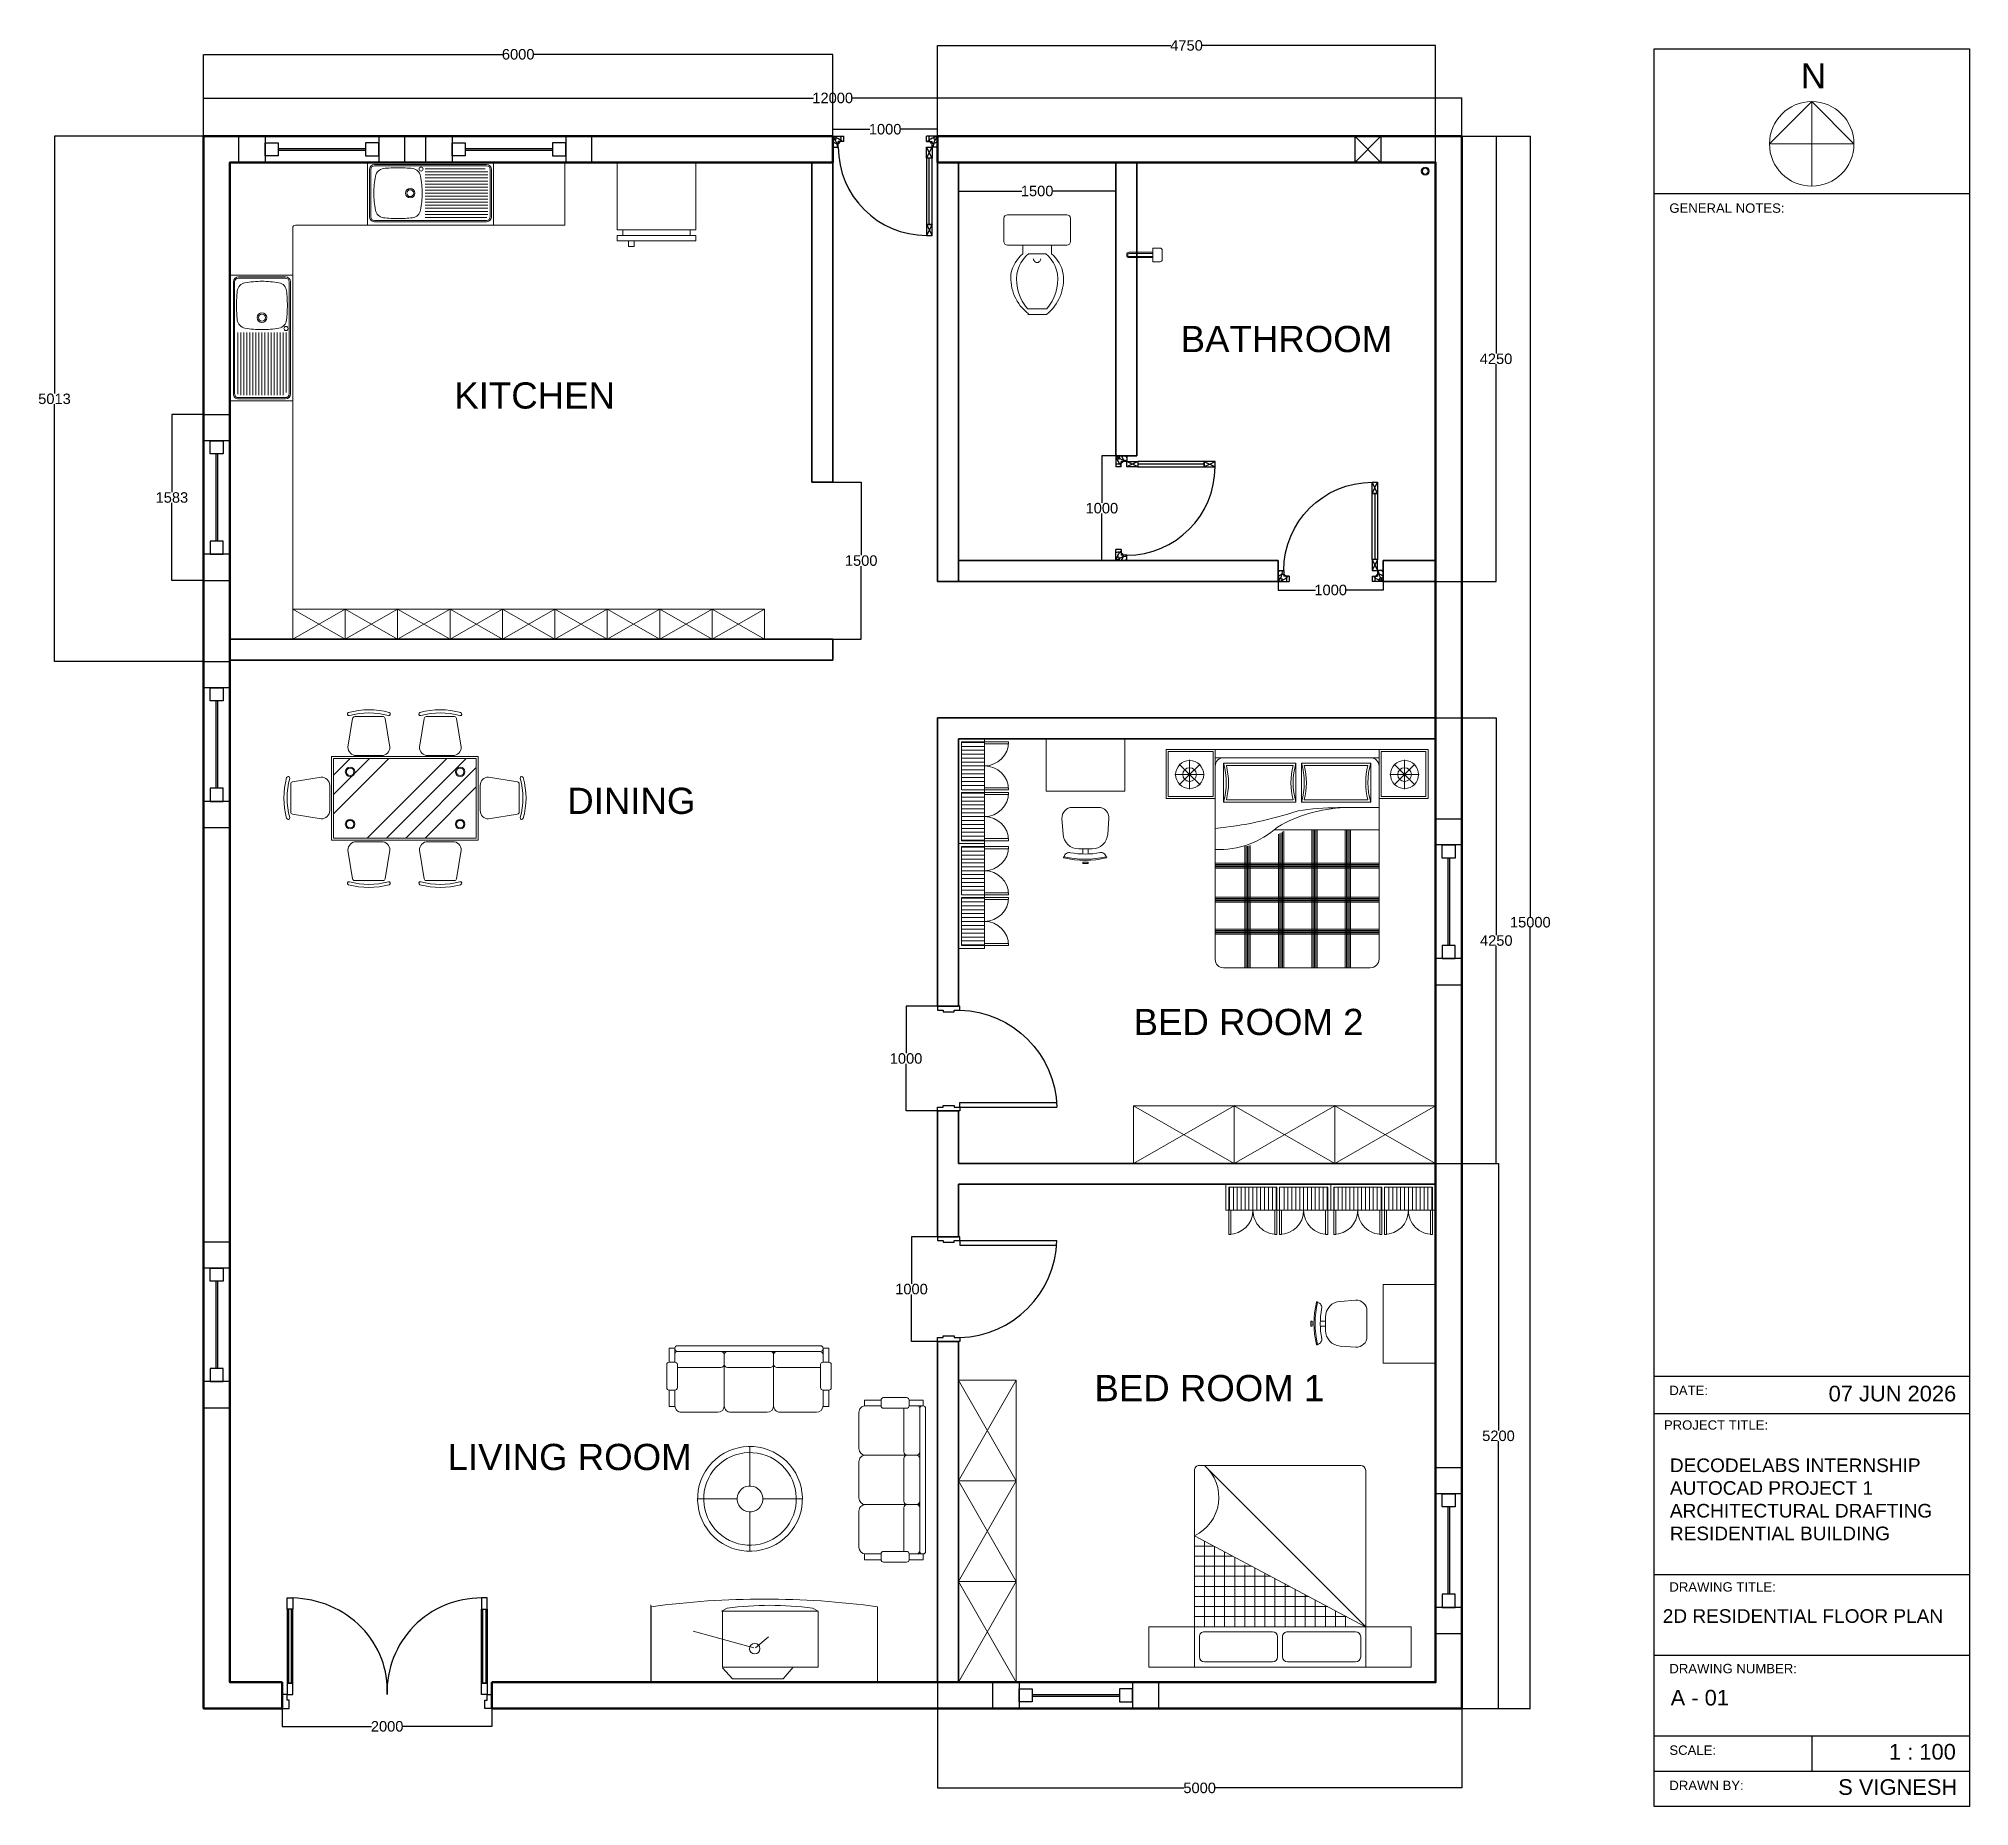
# Model space of a CAD drawing. Header units: millimetres. Extents: x -1564 to 16852, y -925 to 15940.
import ezdxf

# ---------------------------------------------------------------- set-up
doc = ezdxf.new("R2010")
doc.units = ezdxf.units.MM
doc.header["$MEASUREMENT"] = 0
doc.linetypes.add('120', pattern=[200000, 100000, 100000])
for name, color, linetype, lineweight, true_color in [('A-Door-Double-New', 7, 'Continuous', 25, 0x29fafa), ('A-Door-Single-New', 7, 'Continuous', 25, 0x2c84f6), ('A-Furniture-New', 7, 'Continuous', 18, 0x6cf9cf), ('A-Wall-Full-New', 7, 'Continuous', 35, 0xf7b950), ('A-Window-Full-New', 7, 'Continuous', 25, 0x8bed35), ('Dimensions', 7, 'Continuous', 18, 0xf5569b), ('S-Wall-Full-New', 7, 'Continuous', 50, 0xf2de6e), ('Text', 7, 'Continuous', 18, 0xe916bf)]:
    doc.layers.add(name, color=color, linetype=linetype, lineweight=lineweight, true_color=true_color)
doc.layers.add('Boxes', color=2, linetype='Continuous')
doc.styles.add('DIM', font='txt')
doc.styles.add('S 100 - 2.5mm', font='arial.ttf', dxfattribs={"height": 250})
doc.styles.get("Standard").update_dxf_attribs({"font": 'arial.ttf'})
doc.dimstyles.get("Standard").update_dxf_attribs({"dimtxt": 100, "dimasz": 0.18, "dimexe": 0.18, "dimexo": 0.0625, "dimgap": 0.09, "dimtad": 0, "dimtih": 1, "dimtoh": 1, "dimdec": 0, "dimzin": 0, "dimdsep": 46, "dimtxsty": 'Standard', "dimcen": 0.09, "dimadec": 0, "dimazin": 0, "dimtfac": 1, "dimtdec": 0, "dimtofl": 0, "dimtmove": 0, "dimatfit": 3, "dimfxl": 1, "dimtolj": 1, "dimtzin": 0, "dimarcsym": 0})

msp = doc.modelspace()

# ---------------------------------------------------------------- texts
at = {"layer": 'Text'}
for s, p in [('BATHROOM', (9328.901344857586, 12949.2499548163)), ('KITCHEN', (2400.90629533102, 12410.88069363424)), ('DINING', (3478.264584661229, 8543.579763638292)), ('BED ROOM 2', (8880, 6433.980320461444)), ('BED ROOM 1', (8506.489181064011, 2941.037052495783)), ('LIVING ROOM', (2336.08124622528, 2283.94872677185))]:
    msp.add_text(s, height=250, dxfattribs=at).set_placement(p)
at = {"layer": 'Text', "insert": (15244.31896446585, 15703.71741130922), "char_height": 238.8395375229788, "attachment_point": 1, "style": 'S 100 - 2.5mm'}
msp.add_mtext_dynamic_manual_height_columns('N', width=725.4218782232347, gutter_width=74637.35547593086, heights=[0], dxfattribs=at)
at = {"layer": 'Text', "attachment_point": 1}
for s, width, insert, char_height in [('GENERAL NOTES:', 2726.230995335558, (13990.48277491596, 14368.16376601568), 89.56482657111705), ('DATE:', 555.9006956013259, (13990.48277491596, 3088.390250512668), 89.56482657111705), ('\\pxqr;07 JUN 2026', 1391.371304081899, (15335.04550525753, 3088.390250512668), 149.2747109518617), ('PROJECT TITLE: ', 2861.691369780023, (13938.54857690897, 2758.39696134365), 89.56482657111705), ('\\pxql;DECODELABS INTERNSHIP\\PAUTOCAD PROJECT 1\\PARCHITECTURAL DRAFTING\\PRESIDENTIAL BUILDING', 2725.582283333269, (13995.49867592797, 2394.398562887615), 130), ('DRAWING TITLE:', 2726.230995335558, (13990.48277491596, 1213.711762057362), 89.56482657111705), ('\\pxql;2D RESIDENTIAL FLOOR PLAN', 3058.380833643053, (13927.37365625007, 956.2187337765024), 130), ('DRAWING NUMBER:', 2726.230995335558, (13990.48277491596, 434.9387817350434), 89.56482657111705), ('\\pxql;A - 01', 2496.091095917616, (14002.59879428703, 187.0766343859282), 149.2747109518617), ('SCALE:', 2726.230995335558, (13990.48277491596, -343.8342294756189), 89.56482657111705), ('\\pxqr;1 : 100', 888.8490827461452, (15834.03038453343, -329.1796501321892), 149.2747109518617), ('DRAWN BY:', 2726.230995335558, (13990.48277491596, -680.1786273541115), 89.56482657111705), ('\\pxqr;S VIGNESH', 1388.161789977079, (15348.16355139148, -665.5240480107891), 149.2747109518617)]:
    msp.add_mtext_dynamic_manual_height_columns(s, width=width, gutter_width=746.3735547593087, heights=[0], dxfattribs=dict(at, insert=insert, char_height=char_height))

# ---------------------------------------------------------------- blocks, each defined once
blk = doc.blocks.new('A$C05E21637')
for p, q in [((49.99997968272146, 799.9999763087981), (99.99997968272146, 899.9999763087981)), ((99.99997968272146, 799.9999763087981), (49.99997968272146, 899.9999763087981)), ((74.99997968272146, 799.9999763087981), (74.99997968272146, 199.9999763087981)), ((99.99997968272146, 199.9999763087981), (49.99997968272146, 99.99997630879807)), ((49.99997968272146, 199.9999763087981), (99.99997968272146, 99.99997630879807)), ((-2.031727854046039e-05, 99.99997630879807), (-2.031727854046039e-05, -2.369120193179697e-05)), ((-2.031727854046039e-05, 99.99997630879807), (49.99997968272146, 99.99997630879807)), ((49.99997968272146, 99.99997630879807), (49.99997968272146, 49.99997630879807)), ((99.99997968272146, 49.99997630879807), (49.99997968272146, 49.99997630879807)), ((99.99997968272146, 49.99997630879807), (99.99997968272146, -2.369120193179697e-05)), ((849.9999796827215, 49.99997630879807), (899.9999796827215, 49.99997630879807)), ((849.9999796827215, 49.99997630879807), (849.9999796827215, -2.369120193179697e-05)), ((899.9999796827215, 99.99997630879807), (899.9999796827215, 49.99997630879807)), ((949.9999796827215, 99.99997630879807), (899.9999796827215, 99.99997630879807)), ((949.9999796827215, 99.99997630879807), (949.9999796827215, -2.369120193179697e-05)), ((-2.031727854046039e-05, -2.369120193179697e-05), (99.99997968272146, -2.369120193179697e-05)), ((949.9999796827215, -2.369120193179697e-05), (849.9999796827215, -2.369120193179697e-05))]:
    blk.add_line(p, q)
for points in [[(49.99997968272146, 799.9999763087981), (99.99997968272146, 799.9999763087981), (99.99997968272146, 899.9999763087981), (49.99997968272146, 899.9999763087981)], [(49.99997968272146, 199.9999763087981), (99.99997968272146, 199.9999763087981), (99.99997968272146, 799.9999763087981), (49.99997968272146, 799.9999763087981)], [(49.99997968272146, 199.9999763087981), (99.99997968272146, 199.9999763087981), (99.99997968272146, 99.99997630879807), (49.99997968272146, 99.99997630879807)]]:
    blk.add_lwpolyline(points, close=True)
at = {"linetype": 'Continuous'}
blk.add_arc((99.99997968272146, 99.99997630879807), 800, 0, 90, dxfattribs=at)
for points, knots in [([(-2.031722033279948e-05, -2.369118737988174e-05), (11.21971306384148, 15.99532691905915), (32.50646013043661, 46.34265970475099), (38.70246753601896, 82.6536064016691), (41.19227612814939, 99.99997630881262)], [0, 0, 0, 0, 57.72956746814902, 109.5279771114893, 109.5279771114893, 109.5279771114893, 109.5279771114893]), ([(-2.031722033279948e-05, -2.369118737988174e-05), (21.61219624143632, 7.177075243904255), (55.15655961852826, 18.31666446739109), (81.16069236222029, 41.2864791402244), (90.06468999018034, 49.99997630881262)], [0, 0, 0, 0, 67.13341524446926, 104.1979044394193, 104.1979044394193, 104.1979044394193, 104.1979044394193]), ([(949.9999796827797, -2.369118737988174e-05), (928.387763124123, 7.177075243904255), (894.8433997470311, 18.31666446739109), (868.839267003339, 41.2864791402244), (859.9352693754372, 49.99997630881262)], [0, 0, 0, 0, 67.13341524446926, 104.1979044394193, 104.1979044394193, 104.1979044394193, 104.1979044394193]), ([(949.9999796827797, -2.369118737988174e-05), (938.7802463017179, 15.99532691905915), (917.4934992351809, 46.34265970475099), (911.2974918295404, 82.6536064016691), (908.80768323741, 99.99997630881262)], [0, 0, 0, 0, 57.72956746814902, 109.5279771114893, 109.5279771114893, 109.5279771114893, 109.5279771114893])]:
    blk.add_open_spline(points, degree=3, knots=knots)
for points in [[(-2.031722033279948e-05, 86.69463478463877), (4.713269887597562, 91.29002015590959), (9.426560092415457, 95.88540552718041), (15.05097625712006, 99.99997630881262)], [(949.9999796827797, 86.69463478463877), (945.2866894779618, 91.29002015590959), (940.5733992731439, 95.88540552718041), (934.9489831084393, 99.99997630881262)]]:
    blk.add_open_spline(points, degree=3)
for points in [[(-2.031722033279948e-05, 49.99997630881262), (49.99997968277967, 66.95672736570123), (73.49322145204133, 39.25440258391609), (73.49322145204133, -2.369118737988174e-05)], [(-2.031722033279948e-05, 30.25114652387856), (28.77350637519339, 30.25114652387856), (28.77350637519339, -2.369118737988174e-05)], [(949.9999796827797, 49.99997630881262), (899.9999796827797, 66.95672736570123), (876.506737913518, 39.25440258391609), (876.506737913518, -2.369118737988174e-05)], [(949.9999796827797, 30.25114652387856), (921.2264529903659, 30.25114652387856), (921.2264529903659, -2.369118737988174e-05)]]:
    blk.add_spline(points, degree=3)
blk = doc.blocks.new('A$C2D3F5BEA')
for p, q in [((1100.940834700057, 550.4704102584601), (1.005611557047814e-05, 550.4704102584601)), ((1.005611557047814e-05, 550.4704102584601), (1.005611557047814e-05, -2.063859938061796e-06)), ((1040.389089344928, 530.6534754149125), (60.55175541147764, 530.6534754149125)), ((1040.389089344928, 519.6440671684195), (60.55175541147764, 519.6440671684195)), ((1100.940834700057, -2.063859938061796e-06), (1100.940834700057, 550.4704102584601)), ((16.51412242573861, 486.6158424291734), (16.51412242573861, 74.86397401215254)), ((27.5235306724644, 486.6158424291734), (27.5235306724644, 74.86397401215254)), ((504.2309044365975, 493.0783650697649), (1029.035684979681, 493.0783650697649)), ((504.2309044365975, 466.5346817876652), (1051.398497591188, 466.5346817876652)), ((504.2309044365975, 439.9909985053328), (1051.398497591188, 439.9909985053328)), ((504.2309044365975, 413.4473152234659), (1051.398497591188, 413.4473152234659)), ((504.2309044365975, 386.9036319409006), (1051.398497591188, 386.9036319409006)), ((504.2309044365975, 360.3599486590338), (1051.398497591188, 360.3599486590338)), ((1073.417314084174, 74.86397401215254), (1073.417314084174, 486.6158424291734)), ((1084.426722330434, 74.86397401215254), (1084.426722330434, 486.6158424291734)), ((504.2309044365975, 333.8162653767013), (1051.398497591188, 333.8162653767013)), ((504.2309044365975, 307.2725820946016), (1051.398497591188, 307.2725820946016)), ((504.2309044365975, 280.7288988122691), (1051.398497591188, 280.7288988122691)), ((504.2309044365975, 254.1852155304023), (1051.398497591188, 254.1852155304023)), ((504.2309044365975, 227.6415322480698), (1051.398497591188, 227.6415322480698)), ((504.2309044365975, 201.0978489659701), (1051.398497591188, 201.0978489659701)), ((504.2309044365975, 174.5541656836376), (1051.398497591188, 174.5541656836376)), ((1040.389089344928, 41.83574927290647), (60.55175541147764, 41.83574927290647)), ((1040.389089344928, 30.8263410264135), (60.55175541147764, 30.8263410264135)), ((504.2309044365975, 148.0104824017708), (1051.398497591188, 148.0104824017708)), ((504.2309044365975, 121.4667991192055), (1051.398497591188, 121.4667991192055)), ((504.2309044365975, 94.92311583733863), (1051.398497591188, 94.92311583733863)), ((504.2309044365975, 68.37943255500613), (1043.113594697017, 68.37943255500613)), ((1.005611557047814e-05, -2.063859938061796e-06), (1100.940834700057, -2.063859938061796e-06))]:
    blk.add_line(p, q)
for centre, radius in [((468.0615437030065, 491.3102774770905), 17.85907484878273), ((373.2189496105275, 280.739908220663), 41.83575133647526), ((373.2189496105275, 280.739908220663), 30.27587267771236)]:
    blk.add_circle(centre, radius)
for centre, radius, start, end in [((60.55175541147764, 486.6158424291734), 44.03763298576344, 90, 180), ((60.55175541147764, 486.6158424291734), 33.02822473932257, 90, 180), ((1040.389089344928, 486.6158424291734), 44.03763298576344, 0, 90), ((1040.389089344928, 486.6158424291734), 33.02822473932257, 0, 90), ((880.752669771362, 280.739908220663), 825.7056184830643, 169.6187605602603, 180), ((149.782343042476, 414.6506764264286), 82.57056184830644, 97.23000357678247, 169.6187605602603), ((266.4067840379867, -728.8287207414887), 1231.95867571769, 89.99902741143198, 95.91776812427231), ((266.4486019564065, -728.8285900671526), 1231.958545043365, 84.08223156160896, 90.00097258846381), ((383.0730361975002, 414.6506764264286), 82.57056184830644, 10.38123943973966, 82.76999642321753), ((-347.8972905313858, 280.739908220663), 825.7056184830643, 0, 10.38123943973966), ((880.752669771362, 280.7399059854888), 825.7056184830643, 180, 190.3812394397397), ((-347.8972905313858, 280.7399059854888), 825.7056184830643, 349.6187605602603, 0), ((60.55175541147764, 74.86397401215254), 44.03763298576344, 180, 270), ((60.55175541147764, 74.86397401215254), 33.02822473932257, 180, 270), ((149.782343042476, 146.829137779956), 82.57056184830644, 190.3812394397397, 262.7699964232175), ((266.4067840379867, 1290.308539417756), 1231.95867571769, 264.0822318757277, 270.0009725885681), ((266.4486019564065, 1290.308408743187), 1231.958545043365, 269.9990274115362, 275.917768438391), ((383.0730361975002, 146.829137779956), 82.57056184830644, 277.2300035767825, 349.6187605602603), ((1040.389089344928, 74.86397401215254), 44.03763298576344, 270, 0), ((1040.389089344928, 74.86397401215254), 33.02822473932257, 270, 0)]:
    blk.add_arc(centre, radius, start, end)
blk = doc.blocks.new('A$C2EB62172')
at = {"linetype": 'ByBlock'}
for p, q in [((4.1879691707436e-05, 2.000302821266814), (0.4500418796887971, 2.000302821266814)), ((4.1879691707436e-05, 1.550302821269725), (4.1879691707436e-05, 2.000302821266814)), ((0.4500418796887971, 1.924102821270935), (0.4500418796887971, 2.000302821266814)), ((0.4500418796887971, 2.000302821266814), (0.4500418796887971, 1.550302821269725)), ((0.4500418796887971, 2.000302821266814), (1.950641879688192, 2.000302821266814)), ((1.950641879688192, 2.000302821266814), (1.950641879688192, 1.550302821269725)), ((2.400641879692557, 2.000302821266814), (1.950641879688192, 2.000302821266814)), ((2.400641879692557, 1.550302821269725), (2.400641879692557, 2.000302821266814)), ((0.4500418796887971, 1.924102821270935), (1.950641879688192, 1.924102821270935)), ((0.4500418796887971, 0.07630282126774546), (0.4500418796887971, 1.84790282126778)), ((1.950641879688192, 1.84790282126778), (1.950641879688192, 0.08010282126633683)), ((0.4500418796887971, 1.550302821269725), (4.1879691707436e-05, 1.550302821269725)), ((1.950641879688192, 1.550302821269725), (2.400641879692557, 1.550302821269725)), ((1.870641879693721, 0.00010282127186656), (0.5262418796919519, 0.00010282127186656))]:
    blk.add_line(p, q, dxfattribs=at)
for p, q in [((0.02004187968850601, 1.980302821270016), (0.4300418796919985, 1.980302821270016)), ((0.02004187968850601, 1.570302821266523), (0.02004187968850601, 1.980302821270016)), ((0.4300418796919985, 1.980302821270016), (0.4300418796919985, 1.570302821266523)), ((1.970641879692266, 1.980302821270016), (1.970641879692266, 1.570302821266523)), ((2.380641879688483, 1.980302821270016), (1.970641879692266, 1.980302821270016)), ((2.380641879688483, 1.570302821266523), (2.380641879688483, 1.980302821270016)), ((0.2160812228466966, 1.77031850045023), (0.08169285467010923, 1.77031850045023)), ((0.2160812228466966, 1.77031850045023), (0.1210542963963235, 1.865345426900603)), ((0.2160812228466966, 1.77031850045023), (0.1210542963963235, 1.675291573999857)), ((0.2160812228466966, 1.77031850045023), (0.2160812228466966, 1.904706868634094)), ((0.2160812228466966, 1.77031850045023), (0.3111081493043457, 1.865345426900603)), ((0.2160812228466966, 1.77031850045023), (0.35046959103056, 1.77031850045023)), ((0.2160812228466966, 1.77031850045023), (0.3111081493043457, 1.675291573999857)), ((0.2160812228466966, 1.77031850045023), (0.2160812228466966, 1.635930132266367)), ((0.5262418796919519, 1.873302821266407), (0.5262418796919519, 1.517702821271087)), ((1.189307963424653, 1.873302821266407), (0.5262418796919519, 1.873302821266407)), ((1.16320035768149, 1.853302821269608), (0.5523494854351156, 1.853302821269608)), ((1.189307963424653, 1.517702821271087), (1.189307963424653, 1.873302821266407)), ((1.240107963421906, 1.873302821266407), (1.240107963421906, 1.517702821271087)), ((1.874441879692313, 1.873302821266407), (1.240107963421906, 1.873302821266407)), ((1.848334273949149, 1.853302821269608), (1.26621556916507, 1.853302821269608)), ((1.874441879692313, 1.517702821271087), (1.874441879692313, 1.873302821266407)), ((2.184602536530292, 1.77031850045023), (2.050214168353705, 1.77031850045023)), ((2.184602536530292, 1.77031850045023), (2.089575610079919, 1.865345426900603)), ((2.184602536530292, 1.77031850045023), (2.089575610079919, 1.675291573999857)), ((2.184602536530292, 1.77031850045023), (2.184602536530292, 1.904706868634094)), ((2.184602536530292, 1.77031850045023), (2.279629462987941, 1.865345426900603)), ((2.184602536530292, 1.77031850045023), (2.184602536530292, 1.635930132266367)), ((2.184602536530292, 1.77031850045023), (2.318990904714155, 1.77031850045023)), ((2.184602536530292, 1.77031850045023), (2.279629462987941, 1.675291573999857)), ((0.4300418796919985, 1.570302821266523), (0.02004187968850601, 1.570302821266523)), ((0.5262418796919519, 1.517702821271087), (1.189307963424653, 1.517702821271087)), ((0.5523494854351156, 1.537702821267885), (1.16320035768149, 1.537702821267885)), ((1.240107963421906, 1.517702821271087), (1.874441879692313, 1.517702821271087)), ((1.26621556916507, 1.537702821267885), (1.848334273949149, 1.537702821267885)), ((1.574698534088384, 1.466902821266558), (1.950641879688192, 1.466902821266558)), ((1.970641879692266, 1.570302821266523), (2.380641879688483, 1.570302821266523)), ((0.9960193111110129, 1.263702821270272), (1.950641879688192, 1.263702821270272))]:
    blk.add_line(p, q)
at = {"linetype": 'Continuous'}
for p, q in [((1.067023984396656, 1.24528421562718), (1.067023984396656, 0.00010282127186656)), ((1.0790239843991, 1.252867291041184), (1.0790239843991, 0.00010282127186656)), ((1.335076125324122, 1.263702821270272), (1.335076125324122, 0.00010282127186656)), ((1.34707612531929, 1.263702821270272), (1.34707612531929, 0.00010282127186656)), ((1.359076125321735, 1.263702821270272), (1.359076125321735, 0.00010282127186656)), ((1.37216271951911, 1.263702821270272), (1.37216271951911, 0.00010282127186656)), ((1.384162719514279, 1.263702821270272), (1.384162719514279, 0.00010282127186656)), ((1.640899081765383, 1.263702821270272), (1.640899081765383, 0.00010282127186656)), ((1.652899081760552, 1.263702821270272), (1.652899081760552, 0.00010282127186656)), ((1.664899081762997, 1.263702821270272), (1.664899081762997, 0.00010282127186656)), ((1.677985675953096, 1.263702821270272), (1.677985675953096, 0.00010282127186656)), ((1.689985675955541, 1.263702821270272), (1.689985675955541, 0.00010282127186656)), ((0.7220350258721737, 1.114663036089041), (0.7220350258721737, 0.00010282127186656)), ((0.7340350258673425, 1.114663036089041), (0.7340350258673425, 0.00010282127186656)), ((0.7460350258697872, 1.114663036089041), (0.7460350258697872, 0.00010282127186656)), ((0.7591216200598865, 1.117183029040461), (0.7591216200598865, 0.00010282127186656)), ((0.7711216200623312, 1.120337109459797), (0.7711216200623312, 0.00010282127186656)), ((1.029937390201667, 1.223216417361982), (1.029937390201667, 0.00010282127186656)), ((1.041937390204112, 1.23013608725887), (1.041937390204112, 0.00010282127186656)), ((1.053937390206556, 1.237265145027777), (1.053937390206556, 0.00010282127186656)), ((0.4500418796887971, 0.959267067759356), (1.950641879688192, 0.959267067759356)), ((0.4500418796887971, 0.9472670677569113), (1.950641879688192, 0.9472670677569113)), ((0.4500418796887971, 0.9352670677617425), (1.950641879688192, 0.9352670677617425)), ((0.4500418796887971, 0.9258751714078244), (1.950641879688192, 0.9258751714078244)), ((0.4500418796887971, 0.9138751714053797), (1.950641879688192, 0.9138751714053797)), ((0.4500418796887971, 0.6470654354852741), (1.950641879688192, 0.6470654354852741)), ((0.4500418796887971, 0.6350654354828293), (1.950641879688192, 0.6350654354828293)), ((0.4500418796887971, 0.6230654354876606), (1.950641879688192, 0.6230654354876606)), ((0.4500418796887971, 0.6136735391337425), (1.950641879688192, 0.6136735391337425)), ((0.4500418796887971, 0.6016735391385737), (1.950641879688192, 0.6016735391385737)), ((0.4500418796887971, 0.3522083696952905), (1.950641879688192, 0.3522083696952905)), ((0.4500418796887971, 0.3402083696928457), (1.950641879688192, 0.3402083696928457)), ((0.4500418796887971, 0.328208369697677), (1.950641879688192, 0.328208369697677)), ((0.4500418796887971, 0.3188164733437588), (1.950641879688192, 0.3188164733437588)), ((0.4500418796887971, 0.3068164733413141), (1.950641879688192, 0.3068164733413141))]:
    blk.add_line(p, q, dxfattribs=at)
for centre, radius in [((0.2160812228466966, 1.77031850045023), 0.128525321884008), ((0.2160812228466966, 1.77031850045023), 0.0628202575072064), ((2.184602536530292, 1.77031850045023), 0.128525321884008), ((2.184602536530292, 1.77031850045023), 0.0628202575072064)]:
    blk.add_circle(centre, radius)
at = {"linetype": 'ByBlock'}
for centre, radius, start, end in [((0.5262418796919519, 1.84790282126778), 0.0762, 90, 180), ((1.874441879692313, 1.84790282126778), 0.0762, 0, 90), ((0.5262418796919519, 0.07630282126774546), 0.0762, 180, 270), ((1.870641879693721, 0.08010282126633683), 0.08, 270, 0)]:
    blk.add_arc(centre, radius, start, end, dxfattribs=at)
for centre, radius, start, end in [((-0.08335812031145906, 1.695502821268747), 0.635, 343.7397948414725, 16.26020515852748), ((-0.08335812031145906, 1.695502821268747), 0.6549999999999477, 346.0593884790302, 13.94061152096977), ((1.798907963420788, 1.695502821268747), 0.6549999999999477, 166.0593884790302, 193.9406115209698), ((1.798907963420788, 1.695502821268747), 0.635, 163.7397948414725, 196.2602051585275), ((0.6305079634184949, 1.695502821268747), 0.635, 343.7397948414725, 16.26020515852748), ((0.6305079634184949, 1.695502821268747), 0.6549999999999477, 346.0593884790302, 13.94061152096977), ((2.484041879688448, 1.695502821268747), 0.6549999999999477, 166.0593884790302, 193.9406115209698), ((2.484041879688448, 1.695502821268747), 0.635, 163.7397948414725, 196.2602051585275), ((0.1114283336355584, 4.713138965322287), 3.453967942678216, 275.6242002586016, 288.5258042097624), ((1.677538343799824, 0.1733186185083468), 1.294398166580734, 92.03200660491719, 120.4569754298394), ((1.573891156745958, -0.8648127776759793), 2.331715724995799, 89.9801606012515, 99.00664179104587), ((0.4851049496355699, 1.886557333978999), 0.8028604968684335, 267.49694424093, 311.913230862187)]:
    blk.add_arc(centre, radius, start, end)
blk = doc.blocks.new('A$C4CBC1980')
for p, q in [((0.4499885696932324, 2.000002902408596), (-1.143030385719612e-05, 2.000002902408596)), ((-1.143030385719612e-05, 2.000002902408596), (-1.143030385719612e-05, 1.600002902407141)), ((-1.143030385719612e-05, 2.000002902408596), (2.599988569694688, 2.000002902408596)), ((2.149988569697598, 2.000002902408596), (0.4499885696932324, 2.000002902408596)), ((0.4499885696932324, 2.000002902408596), (0.4499885696932324, 0.05000290241150651)), ((0.4499885696932324, 0.05000290241150651), (0.4499885696932324, 2.000002902408596)), ((1.224988569694688, 1.950002902412962), (0.5499885696917772, 1.950002902412962)), ((2.049988569691777, 1.950002902412962), (1.374988569696143, 1.950002902412962)), ((2.599988569694688, 2.000002902408596), (2.024988569697598, 2.000002902408596)), ((2.149988569697598, 0.05000290241150651), (2.149988569697598, 2.000002902408596)), ((2.599988569694688, 1.600002902407141), (2.599988569694688, 2.000002902408596)), ((0.4999885696961428, 1.900002902410051), (0.4999885696961428, 1.700002902412962)), ((1.274988569697598, 1.700002902412962), (1.274988569697598, 1.900002902410051)), ((1.324988569693232, 1.700002902412962), (1.324988569693232, 1.900002902410051)), ((2.099988569694688, 1.700002902412962), (2.099988569694688, 1.900002902410051)), ((2.599988569694688, 1.600002902407141), (-1.143030385719612e-05, 1.600002902407141)), ((0.4499885696932324, 1.600002902407141), (2.049988569691777, 2.902408596128225e-06)), ((0.4509487705945503, 1.600002902407141), (2.149988569697598, 0.6973749582466553)), ((1.224988569694688, 1.650002902410051), (0.5499885696917772, 1.650002902410051)), ((2.149988569697598, 1.600002902407141), (0.5865911100700032, 1.600002902407141)), ((0.649988569697598, 1.494261480249406), (0.649988569697598, 1.600002902407141)), ((0.7499885696961428, 1.441135712113464), (0.7499885696961428, 1.600002902407141)), ((0.8499885696946876, 1.388009943977522), (0.8499885696946876, 1.600002902407141)), ((0.9499885696932324, 1.334884175848856), (0.9499885696932324, 1.600002902407141)), ((1.049988569691777, 1.281758407712914), (1.049988569691777, 1.600002902407141)), ((1.149988569697598, 1.228632639576972), (1.149988569697598, 1.600002902407141)), ((1.249988569696143, 1.175506871448306), (1.249988569696143, 1.600002902407141)), ((1.349988569694688, 1.122381103312364), (1.349988569694688, 1.600002902407141)), ((2.049988569691777, 1.650002902410051), (1.374988569696143, 1.650002902410051)), ((1.449988569693232, 1.069255335183698), (1.449988569693232, 1.600002902407141)), ((1.549988569691777, 1.016129567047756), (1.549988569691777, 1.600002902407141)), ((1.649988569697598, 0.9860500928407419), (1.649988569697598, 1.600002902407141)), ((1.749988569696143, 0.9098780307831476), (1.749988569696143, 1.600002902407141)), ((1.849988569694688, 0.8567522626472055), (1.849988569694688, 1.600002902407141)), ((1.949988569693232, 0.8036264945112634), (1.949988569693232, 1.600002902407141)), ((2.049988569691777, 0.7505007263825973), (2.049988569691777, 1.600002902407141)), ((2.149988569697598, 1.500002902408596), (0.639181343060045, 1.500002902408596)), ((2.149988569697598, 1.400002902410051), (0.8274139155255398, 1.400002902410051)), ((2.149988569697598, 1.300002902411507), (1.015646487991035, 1.300002902411507)), ((2.149988569697598, 1.200002902412962), (1.203879060456529, 1.200002902412962)), ((2.149988569697598, 1.100002902407141), (1.3921116329293, 1.100002902407141)), ((2.149988569697598, 1.000002902408596), (1.580344205394795, 1.000002902408596)), ((2.149988569697598, 0.9000029024100513), (1.768576777860289, 0.9000029024100513)), ((2.149988569697598, 0.8000029024115065), (1.956809350325784, 0.8000029024115065)), ((0.4999885696961428, 2.902408596128225e-06), (2.099988569694688, 2.902408596128225e-06))]:
    blk.add_line(p, q)
for centre, radius, start, end in [((0.5499885696917772, 1.900002902410051), 0.05, 90, 180), ((1.224988569694688, 1.900002902410051), 0.05, 0, 90), ((1.374988569696143, 1.900002902410051), 0.05, 90, 180), ((2.049988569691777, 1.900002902410051), 0.05, 0, 90), ((0.5499885696917772, 1.700002902412962), 0.05, 180, 270), ((1.224988569694688, 1.700002902412962), 0.05, 270, 0), ((1.374988569696143, 1.700002902412962), 0.05, 180, 270), ((2.049988569691777, 1.700002902412962), 0.05, 270, 0), ((2.327498896855104, 0.3160649779820233), 0.4206033966793114, 114.9632785139811, 228.7160663349605), ((0.4999885696961428, 0.05000290241150651), 0.05, 180, 270), ((0.4999885696961428, 0.05000290241150651), 0.05, 180, 270), ((2.099988569694688, 0.05000290241150651), 0.05, 270, 0)]:
    blk.add_arc(centre, radius, start, end)
blk = doc.blocks.new('A$C2AC94788')
for p, q in [((0.02500008426250133, 0.6899999873276101), (0.4350000842623558, 0.6899999873276101)), ((8.426195563515648e-08, 0.5049999873299384), (8.426195563515648e-08, 0.664999987326155)), ((0.460000084261992, 0.664999987326155), (0.460000084261992, 0.5049999873299384)), ((0.4350000842623558, 0.4799999873284833), (0.02500008426250133, 0.4799999873284833)), ((0.1300000842620648, 0.4799999873284833), (0.1300000842620648, 0.4199999873308116)), ((0.1700000842620284, 0.4199999873308116), (0.2900000842619193, 0.4199999873308116)), ((0.3300000842618829, 0.4199999873308116), (0.3300000842618829, 0.4799999873284833)), ((0.1640625266463758, 0.03918324461847078), (0.2959376418775719, 0.03918324461847078)), ((0.2290625266468851, 0.03918324461847078), (0.2300046331329213, 0.03918324461847078)), ((0.2309376418770626, 0.03918324461847078), (0.2299955353910264, 0.03918324461847078)), ((0.1650000842619193, -1.267471816390753e-08), (0.2950000842620284, -1.267471816390753e-08))]:
    blk.add_line(p, q)
for centre, radius, start, end in [((0.02500008426250133, 0.664999987326155), 0.025, 90, 180), ((0.4350000842623558, 0.664999987326155), 0.025, 0, 90), ((0.02500008426250133, 0.5049999873299384), 0.025, 180, 270), ((0.2874442183401698, 0.2355819240110577), 0.2424843859558644, 130.488541879527, 169.445013547103), ((0.3274442183401334, 0.2355819240110577), 0.2424843859558644, 130.488541879527, 169.445013547103), ((0.1325559501838143, 0.2355819240110577), 0.2424843859558745, 10.55498645289699, 49.51145812047295), ((0.1725559501837779, 0.2355819240110577), 0.2424843859558745, 10.55498645289699, 49.51145812047295), ((0.4350000842623558, 0.5049999873299384), 0.025, 270, 0), ((0.360059311958139, 0.2529464715626091), 0.3121710099269021, 175.028368873166, 232.3624513776976), ((0.4000593119571931, 0.2447691737834248), 0.3129857136460972, 173.5368801771598, 221.0603827222079), ((0.2300000842624286, 0.3849999873273191), 0.025, 180, 0), ((0.09994085656671814, 0.2447691737834248), 0.3129857136460789, 308.5517226085391, 6.463119822840184), ((0.05994085656675452, 0.2447691737834248), 0.3129857136460896, 318.9396172777921, 6.463119822840184)]:
    blk.add_arc(centre, radius, start, end)
blk = doc.blocks.new('F19')
for p, q in [((0.8305707489596728, 0.01908971459689468), (-0.9094292510403363, 0.01908971459689468)), ((-1.039429251040332, -0.2109102854030667), (-1.039429251040332, -0.4909102854030962)), ((-1.009429251040331, -0.01091028540307803), (-0.9394292510403375, -0.01091028540307803)), ((-1.009429251040331, -0.180910285403094), (-1.009429251040331, -0.01091028540307803)), ((-1.009429251040331, -0.180910285403094), (-0.9394292510403375, -0.180910285403094)), ((-0.9394292510403375, -0.180910285403094), (-0.9394292510403375, -0.009793876713537486)), ((-0.9394292510403375, -0.01091028540307803), (-0.9394292510403375, -0.01984384419737495)), ((-0.9394292510403375, -0.1773362406877155), (-0.9394292510403375, -0.07984384419737722)), ((0.2129760289841727, -0.04984384419740451), (-0.9094292510403363, -0.04984384419740451)), ((-0.9094292510403363, -0.2109102854030667), (-0.9094292510403363, -0.4909102854030962)), ((-0.2984714502355814, -0.04984384419740451), (-0.3870239710158216, -0.04984384419740451)), ((-0.3394292510403432, -0.2054211854103087), (-0.3394292510403432, -0.09091028540311896)), ((-0.3394292510403432, -0.1546412591135109), (-0.3394292510403432, -0.6409102854030735)), ((0.3015285497644129, -0.04984384419740451), (0.2129760289841727, -0.04984384419740451)), ((0.2605320123661556, -0.320848624171596), (0.2605320123661556, -0.173998743397398)), ((0.2605707489596796, -0.6059102854031053), (0.2605707489596796, -0.0509102854030985)), ((0.2605707489596796, -0.2054211854103087), (0.2605707489596796, -0.09091028540311896)), ((0.8305707489596728, -0.2109102854030667), (0.8305707489596728, -0.4909102854030962)), ((0.9305707489596671, -0.01091028540307803), (0.8605707489596739, -0.01091028540307803)), ((0.8605707489596739, -0.01091028540307803), (0.8605707489596739, -0.02091028540306894)), ((0.8605707489596739, -0.0905613111393464), (0.8605707489596739, -0.01091028540307803)), ((0.8605707489596739, -0.180910285403094), (0.8605707489596739, -0.09091028540306212)), ((0.9305707489596671, -0.180910285403094), (0.8605707489596739, -0.180910285403094)), ((0.9305707489596671, -0.180910285403094), (0.9305707489596671, -0.01091028540307803)), ((0.9605707489596682, -0.2109102854030667), (0.9605707489596682, -0.4909102854030962)), ((-0.3794292510403352, -0.2454211854102724), (-0.9114223367252237, -0.2454211854102724)), ((-0.3394679876338387, -0.320848624171596), (-0.3394679876338387, -0.2854211854102928)), ((0.2205707489596591, -0.2454211854102724), (-0.2994292510403227, -0.2454211854102724)), ((0.2605707489596796, -0.2854211854102928), (0.2605707489596796, -0.6409102854030735)), ((0.8290173309552529, -0.2454211854102724), (0.3005707489596716, -0.2454211854102724)), ((-1.009429251040331, -0.5209102854030689), (-0.9394292510403375, -0.5209102854030689)), ((-1.009429251040331, -0.7209102854031144), (-1.009429251040331, -0.5209102854030689)), ((-0.9394292510403375, -0.5209102854030689), (-0.9394292510403375, -0.6909102854030849)), ((-0.9394292510403375, -0.6059102854031053), (-0.9394292510403375, -0.7109102854030667)), ((-0.9394292510403375, -0.6909102854030849), (-0.9394292510403375, -0.6499503766816943)), ((-0.9394292510403375, -0.6909102854030849), (-0.9394292510403375, -0.7109102854030667)), ((-0.3394292510403432, -0.6059102854031053), (-0.3394292510403432, -0.7109102854030667)), ((0.2605707489596796, -0.6059102854031053), (0.2605707489596796, -0.7109102854030667)), ((0.9305707489596671, -0.5209102854030689), (0.8605707489596739, -0.5209102854030689)), ((0.8605707489596739, -0.5209102854030689), (0.8605707489596739, -0.6909102854030849)), ((0.8605707489596739, -0.6909102854030849), (0.8605707489596739, -0.6499503766816943)), ((0.8605707489596739, -0.6909102854030849), (0.8605707489596739, -0.7109102854030667)), ((0.9305707489596671, -0.7209102854031144), (0.9305707489596671, -0.5209102854030689)), ((-0.9694292510403386, -0.7209102854031144), (-1.009429251040331, -0.7209102854031144)), ((-0.9694292510403386, -0.7209102854031144), (-0.9393269991891202, -0.7209102854031144)), ((-0.4194292510403272, -0.7909102854031076), (-0.859429251040325, -0.7909102854031076)), ((-0.4194292510403272, -0.7909102854031076), (-0.859429251040325, -0.7909102854031076)), ((0.1805707489596671, -0.7909102854031076), (-0.2594292510403307, -0.7909102854031076)), ((0.02657843894678535, -0.7909102854031076), (0.02657843894678535, -0.7909102854031076)), ((0.7805707489596614, -0.7909102854031076), (0.3405707489596637, -0.7909102854031076)), ((0.890570748959675, -0.7209102854031144), (0.8604684971084566, -0.7209102854031144)), ((0.890570748959675, -0.7209102854031144), (0.9305707489596671, -0.7209102854031144))]:
    blk.add_line(p, q)
at = {"linetype": 'Continuous'}
blk.add_line((0.3005707489596716, -0.0509102854030985), (0.8205707489596534, -0.0509102854030985), dxfattribs=at)
for centre, radius, start, end in [((-0.9094292510403363, -0.01091028540309225), 0.03, 90.00000000000001, 180.0000000000051), ((0.8305707489596728, -0.01091028540309225), 0.03, 359.9999999999949, 90), ((-1.009429251040331, -0.2109102854030809), 0.03, 90.00000000000001, 179.9999999999999), ((-0.9094292510403363, -0.01984384419738916), 0.03, 180, 270.0000000000001), ((-0.9094292510403363, -0.07984384419739143), 0.03, 90.00000000000001, 180), ((-0.9394292510403375, -0.2109102854030809), 0.03, 7.00715953259931e-15, 90.00000000000001), ((-0.3794292510403352, -0.09091028540307633), 0.04, 7.00715953259931e-15, 90.00000000000001), ((-0.3794292510403352, -0.2054211854103229), 0.04, 270.0000000000005, 360), ((-0.2994292510403227, -0.09091028540313317), 0.04, 90.00000000000001, 180), ((-0.2994292510403227, -0.2054211854103229), 0.04, 180, 270.0000000000005), ((0.2205707489596591, -0.09091028540307633), 0.04, 7.00715953259931e-15, 90.00000000000001), ((0.2205707489596591, -0.2054211854103229), 0.04, 270.0000000000005, 360), ((0.3005707489596716, -0.09091028540313317), 0.04, 90.00000000000001, 180), ((0.3005707489596716, -0.2054211854103229), 0.04, 180, 270.0000000000005), ((0.8205707489596534, -0.09091028540307633), 0.04, 7.00715953259931e-15, 90.00000000000037), ((0.8305707489596728, -0.02091028540308315), 0.03, 270.0000000000001, 360), ((0.8605707489596739, -0.2109102854030809), 0.03, 90.00000000000001, 180), ((0.9305707489596671, -0.2109102854030809), 0.03, 7.00715953259931e-15, 90.00000000000001), ((-1.009429251040331, -0.4909102854031104), 0.03, 179.9999999999999, 270.0000000000002), ((-0.9394292510403375, -0.4909102854031104), 0.03, 270, 360), ((0.8605707489596739, -0.4909102854031104), 0.03, 180, 270.0000000000001), ((0.9305707489596671, -0.4909102854031104), 0.03, 269.9999999999998, 360), ((-0.859429251040325, -0.7109102854030809), 0.08, 180, 270.0000000000001), ((-0.4194292510403272, -0.7109102854030809), 0.08, 270.0000000000002, 360), ((-0.4194292510403272, -0.7109102854030809), 0.08, 270.0000000000001, 359.9999999999998), ((-0.2594292510403307, -0.7109102854030809), 0.08, 180, 270.0000000000001), ((0.1805707489596671, -0.7109102854030809), 0.08, 270.0000000000002, 360), ((0.3405707489596637, -0.7109102854030809), 0.08, 180, 270.0000000000001), ((0.7805707489596614, -0.7109102854030809), 0.08, 270.0000000000002, 360)]:
    blk.add_arc(centre, radius, start, end)
blk = doc.blocks.new('A$C199426D1')
for p, q in [((-208.7528218383377, 378.9219676674838), (-478.9214662471786, 378.9219676674838)), ((202.5607703751884, 378.9219676674838), (472.7294147840294, 378.9219676674838)), ((-498.6569822194724, 362.1637895791937), (-543.8371440427582, 87.11666189030802)), ((-189.0173058660439, 362.1637895791937), (-143.8371440427582, 87.11666189030802)), ((182.8252544028946, 362.1637895791937), (137.6450925796089, 87.11666189030802)), ((492.4649307563232, 362.1637895791937), (537.6450925796089, 87.11666189030802)), ((-700, 0), (-700, -800)), ((700, 0), (-700, 0)), ((-463.8371440427582, 7.116661890308023), (-223.8371440427582, 7.116661890308023)), ((457.6450925796089, 7.116661890308023), (217.6450925796089, 7.116661890308023)), ((700, -800), (700, 0)), ((-680, -178.779710940129), (-521.2202890598564, -20)), ((-680, -20), (-680, -780)), ((-680, -546.9707809401298), (-153.0292190598557, -20)), ((680, -20), (-680, -20)), ((-481.0757268296293, -163.9507677697693), (-337.1249590598454, -20)), ((-360.7441161683528, -780), (399.2558838316472, -20)), ((-176.6487861683418, -780), (583.3512138316582, -20)), ((7.446543831654708, -780), (680, -107.4465438316402)), ((680, -780), (680, -20)), ((-1089.508932132405, -262.3472295095125), (-1089.508932132405, -532.5158739183244)), ((-1072.7507540441, -242.6117135372042), (-797.7036263552291, -197.4315517139185)), ((-717.7036263552291, -517.4315517139185), (-717.7036263552291, -277.4315517139185)), ((-680, -362.87504094014), (-506.9359870488115, -189.8110279889515)), ((191.542283831659, -779.9999999999854), (680, -291.5422838316445)), ((717.7036137806717, -517.4315517139185), (717.7036137806717, -277.4315517139185)), ((1072.750741469557, -242.6117135372042), (797.7036137806717, -197.4315517139185)), ((1089.508919557848, -262.3472295095125), (1089.508919557848, -532.5158739183244)), ((-1072.7507540441, -552.2513898906327), (-797.7036263552291, -597.4315517139185)), ((1072.750741469557, -552.2513898906327), (797.7036137806717, -597.4315517139185)), ((-700, -800), (700, -800)), ((-680, -780), (680, -780)), ((-498.6569822194724, -1169.15337317907), (-543.8371440427582, -894.1062454901839)), ((-463.8371440427582, -814.1062454901839), (-223.8371440427582, -814.1062454901839)), ((-189.0173058660439, -1169.15337317907), (-143.8371440427582, -894.1062454901839)), ((182.8252544028946, -1169.15337317907), (137.6450925796089, -894.1062454901839)), ((457.6450925796089, -814.1062454901839), (217.6450925796089, -814.1062454901839)), ((492.4649307563086, -1169.15337317907), (537.6450925796089, -894.1062454901839)), ((-208.7528218383377, -1185.91155126736), (-478.9214662471786, -1185.91155126736)), ((202.5607703751884, -1185.91155126736), (472.7294147840294, -1185.91155126736))]:
    blk.add_line(p, q)
for centre, radius in [((-523.3614002072427, -147.5253481784457), 45.36377817625407), ((-523.3614002072427, -147.5253481784457), 35.36377817625407), ((526.984558376309, -147.5253481784457), 45.36377817625407), ((526.984558376309, -147.5253481784457), 35.36377817625407), ((-523.3614002072427, -646.0245557781454), 45.36377817625407), ((-523.3614002072427, -646.0245557781454), 35.36377817625407), ((526.984558376309, -646.0245557781454), 45.36377817625407), ((526.984558376309, -646.0245557781454), 35.36377817625407)]:
    blk.add_circle(centre, radius)
for centre, radius, start, end in [((-533.7689955200331, 403.3568519756082), 15.00733803420145, 105.4900503917368, 284.2842387770542), ((-343.8187981112569, -280.0267421840254), 724.2888555623002, 74.47013664365467, 105.5769729503523), ((-343.8371440427145, -279.6455600731861), 693.915525995394, 74.43245225553943, 105.5675477444606), ((-478.9214662471786, 358.9219676674838), 20, 90, 170.6717082237934), ((-208.7528218383377, 358.9219676674838), 20, 9.32829177620662, 90), ((-153.9052925654105, 403.3568519756082), 15.00733803420145, 255.7157612229459, 74.50994960826318), ((147.7132411022612, 403.3568519756082), 15.00733803420145, 105.4900503917368, 284.2842387770542), ((337.6267466481077, -280.0267421840254), 724.2888555623002, 74.42302704964771, 105.5298633563453), ((337.6450925795652, -279.6455600731861), 693.915525995394, 74.43245225553943, 105.5675477444606), ((202.5607703751884, 358.9219676674838), 20, 90, 170.6717082237934), ((472.7294147840294, 358.9219676674838), 20, 9.32829177620662, 90), ((527.5769440568838, 403.3568519756082), 15.00733803420145, 255.7157612229459, 74.50994960826318), ((-463.8371440427582, 87.11666189030802), 80, 180, 270), ((-223.8371440427582, 87.11666189030802), 80, 270, 0), ((217.6450925796089, 87.11666189030802), 80, 180, 270), ((457.6450925796089, 87.11666189030802), 80, 270, 0), ((-430.5602222808811, -397.4132057824172), 724.2888555623002, 164.470136643398, 195.5769729494932), ((-1113.943816440529, -207.4997002365708), 15.00733803420145, 345.7157612227438, 164.5099496082632), ((-430.9414043917204, -397.4315517138748), 693.915525995394, 164.4324522555394, 195.5675477444606), ((-1069.508932132405, -262.3472295095125), 20, 99.32829177620661, 180), ((-797.7036263552291, -277.4315517139185), 80, 0, 90), ((797.7036137806717, -277.4315517139185), 80, 90, 180), ((1069.508919557848, -262.3472295095125), 20, 0, 80.67170822379339), ((1113.943803865972, -207.4997002365708), 15.00733803420145, 15.49005039173682, 194.2842387772561), ((430.9413918171776, -397.4315517138748), 693.915525995394, 344.4324522555394, 15.56754774446058), ((430.5602097063384, -397.4132057824172), 724.2888555623002, 344.4230270505068, 15.52986335660198), ((-1069.508932132405, -532.5158739183244), 20, 180, 260.6717082237934), ((-797.7036263552291, -517.4315517139185), 80, 270, 0), ((797.7036137806717, -517.4315517139185), 80, 180, 270), ((1069.508919557848, -532.5158739183244), 20, 279.3282917762066, 0), ((-1113.943816440529, -587.3634031911934), 15.00733803420145, 195.4900503917368, 14.28423877705415), ((1113.943803865972, -587.3634031911934), 15.00733803420145, 165.7157612227439, 344.5099496082632), ((-463.8371440427582, -894.1062454901839), 80, 90, 180), ((-223.8371440427582, -894.1062454901839), 80, 0, 90), ((217.6450925796089, -894.1062454901839), 80, 90, 180), ((457.6450925796089, -894.1062454901839), 80, 0, 90), ((-533.7689955200331, -1210.346435575499), 15.00733803420145, 75.71576122294586, 254.5099496082632), ((-343.8187981112569, -526.9628414158506), 724.2888555623002, 254.4230270496477, 285.5298633563453), ((-343.8371440427145, -527.3440235266899), 693.915525995394, 254.4324522555394, 285.5675477444606), ((-478.9214662471786, -1165.91155126736), 20, 189.3282917762066, 270), ((-208.7528218383377, -1165.91155126736), 20, 270, 350.6717082237934), ((-153.9052925654105, -1210.346435575499), 15.00733803420145, 285.4900503917368, 104.2842387770541), ((147.7132411022612, -1210.346435575499), 15.00733803420145, 75.71576122294586, 254.5099496082632), ((337.6267466481077, -526.9628414158506), 724.2888555623002, 254.4701366436547, 285.5769729503523), ((337.6450925795652, -527.3440235266899), 693.915525995394, 254.4324522555394, 285.5675477444606), ((202.5607703751884, -1165.91155126736), 20, 189.3282917762066, 270), ((472.7294147840294, -1165.91155126736), 20, 270, 350.6717082237934), ((527.5769440568838, -1210.346435575499), 15.00733803420145, 285.4900503917368, 104.2842387770541)]:
    blk.add_arc(centre, radius, start, end)
blk = doc.blocks.new('A$C0A95752C')
for p, q in [((34.99999521773861, 709.9999871199398), (34.99999521773861, 789.9999871199398)), ((34.99999521773861, 789.9999871199398), (74.99999521773861, 789.9999871199398)), ((34.99999521773861, 709.9999871199398), (34.99999521773861, 179.9999871199398)), ((74.99999521773861, 709.9999871199398), (34.99999521773861, 709.9999871199398)), ((74.99999521773861, 709.9999871199398), (34.99999521773861, 709.9999871199398)), ((44.99999521773861, 709.9999871199398), (44.99999521773861, 179.9999871199398)), ((64.99999521773861, 709.9999871199398), (44.99999521773861, 709.9999871199398)), ((64.99999521773861, 179.9999871199398), (64.99999521773861, 709.9999871199398)), ((74.99999521773861, 789.9999871199398), (74.99999521773861, 709.9999871199398)), ((74.99999521773861, 179.9999871199398), (74.99999521773861, 709.9999871199398)), ((1424.999995217739, 789.9999871199398), (1424.999995217739, 709.9999871199398)), ((1464.999995217739, 789.9999871199398), (1424.999995217739, 789.9999871199398)), ((1424.999995217739, 709.9999871199398), (1464.999995217739, 709.9999871199398)), ((1424.999995217739, 179.9999871199398), (1424.999995217739, 709.9999871199398)), ((1424.999995217739, 709.9999871199398), (1464.999995217739, 709.9999871199398)), ((1434.999995217739, 179.9999871199398), (1434.999995217739, 709.9999871199398)), ((1434.999995217739, 709.9999871199398), (1454.999995217739, 709.9999871199398)), ((1454.999995217739, 709.9999871199398), (1454.999995217739, 179.9999871199398)), ((1464.999995217739, 709.9999871199398), (1464.999995217739, 789.9999871199398)), ((1464.999995217739, 709.9999871199398), (1464.999995217739, 179.9999871199398)), ((34.99999521773861, 179.9999871199398), (34.99999521773861, 99.99998711993976)), ((74.99999521773861, 179.9999871199398), (34.99999521773861, 179.9999871199398)), ((34.99999521773861, 179.9999871199398), (74.99999521773861, 179.9999871199398)), ((44.99999521773861, 179.9999871199398), (64.99999521773861, 179.9999871199398)), ((74.99999521773861, 99.99998711993976), (74.99999521773861, 179.9999871199398)), ((1464.999995217739, 179.9999871199398), (1424.999995217739, 179.9999871199398)), ((1424.999995217739, 99.99998711993976), (1424.999995217739, 179.9999871199398)), ((1424.999995217739, 179.9999871199398), (1464.999995217739, 179.9999871199398)), ((1454.999995217739, 179.9999871199398), (1434.999995217739, 179.9999871199398)), ((1464.999995217739, 179.9999871199398), (1464.999995217739, 99.99998711993976)), ((-4.782261385116726e-06, 99.99998711993976), (-4.782261385116726e-06, -1.288006023969501e-05)), ((34.99999521773861, 99.99998711993976), (-4.782261385116726e-06, 99.99998711993976)), ((34.99999521773861, 99.99998711993976), (74.99999521773861, 99.99998711993976)), ((34.99999521773861, 59.99998711993976), (34.99999521773861, 99.99998711993976)), ((49.99999521773861, 59.99998711993976), (34.99999521773861, 59.99998711993976)), ((49.99999521773861, 49.99998711993976), (49.99999521773861, 59.99998711993976)), ((49.99999521773861, -1.288006023969501e-05), (49.99999521773861, 49.99998711993976)), ((1464.999995217739, 99.99998711993976), (1424.999995217739, 99.99998711993976)), ((1449.999995217739, 49.99998711993976), (1449.999995217739, 59.99998711993976)), ((1449.999995217739, 59.99998711993976), (1464.999995217739, 59.99998711993976)), ((1449.999995217739, -1.288006023969501e-05), (1449.999995217739, 49.99998711993976)), ((1464.999995217739, 99.99998711993976), (1499.999995217739, 99.99998711993976)), ((1464.999995217739, 59.99998711993976), (1464.999995217739, 99.99998711993976)), ((1499.999995217739, 99.99998711993976), (1499.999995217739, -1.288006023969501e-05)), ((-4.782261385116726e-06, -1.288006023969501e-05), (49.99999521773861, -1.288006023969501e-05)), ((1499.999995217739, -1.288006023969501e-05), (1449.999995217739, -1.288006023969501e-05))]:
    blk.add_line(p, q)
blk.add_arc((1422.248009337658, 116.9584437517624), 673.0471696142414, 89.76572575631936, 181.4438079179893)
blk.add_ellipse((73.92164490298455, 151.0715517677745), major_axis=(666.8975661951055, -121.6580986855146), ratio=0.9407944962329285, start_param=0.1115303368788374, end_param=1.739170256069001)
blk = doc.blocks.new('A$C769D55ED')
for p, q in [((33.60002588783391, 191.9999806543929), (33.60002588783391, 1024.799980656331)), ((72.0000258886721, 191.9999806543929), (72.0000258886721, 1023.874141563516)), ((2.588797360658646e-05, 191.9999806543929), (2.588797360658646e-05, -1.934281317517161e-05)), ((33.60002588783391, 191.9999806543929), (2.588797360658646e-05, 191.9999806543929)), ((33.60002588783391, 143.9999806550913), (33.60002588783391, 191.9999806543929)), ((48.00002588727511, 143.9999806550913), (33.60002588783391, 143.9999806550913)), ((33.60002588783391, -1.934281317517161e-05), (33.60002588783391, 47.99998065648833)), ((33.60002588783391, 47.99998065648833), (48.00002588727511, 47.99998065648833)), ((48.00002588727511, 47.99998065648833), (48.00002588727511, 143.9999806550913)), ((2.588797360658646e-05, -1.934281317517161e-05), (33.60002588783391, -1.934281317517161e-05))]:
    blk.add_line(p, q)
blk.add_lwpolyline([(33.60002588783391, 191.9999806543929), (72.0000258886721, 191.9999806543929)])
blk.add_lwpolyline([(900.0000258879736, 191.9999806543929), (900.0000258879736, -1.934281317517161e-05), (866.4000258881133, -1.934281317517161e-05), (866.4000258881133, 47.99998065648833), (852.0000258851796, 47.99998065648833), (852.0000258851796, 143.9999806550913), (866.4000258881133, 143.9999806550913), (866.4000258881133, 191.9999806543929)], close=True)
blk.add_arc((7.162498539022636, 165.5624533072987), 859.6441538534041, 1.762354355525548, 88.23764564448248)
blk = doc.blocks.new('cupboard019')
for p, q in [((18427.17657423197, 12695.47251981393), (17829.35048909104, 12695.47251981393)), ((17829.35048909104, 12695.47251981393), (17829.35048909104, 10286.62212110953)), ((18427.17657423197, 12626.91688568414), (17897.90612322083, 12626.91688568414)), ((17897.90612322083, 12626.91688568414), (17897.90612322083, 11520.93862480939)), ((18427.17657423197, 12611.14347038315), (17897.90612322083, 12611.14347038315)), ((18427.17657423197, 12521.46955734016), (17897.90612322083, 12521.46955734016)), ((18427.17657423197, 12431.79564429716), (17897.90612322083, 12431.79564429716)), ((18427.17657423197, 12695.47251981393), (18427.17657423197, 10286.62212110953)), ((18427.17657423197, 12626.91688568414), (18980.16570298551, 12626.91688568414)), ((18427.17657423197, 12579.09079872713), (18427.17657423197, 12626.91688568414)), ((18980.16570298551, 12579.09079872713), (18427.17657423197, 12579.09079872713)), ((18980.16570298551, 12626.91688568414), (18980.16570298551, 12579.09079872713)), ((18427.17657423197, 12342.12173125417), (17897.90612322083, 12342.12173125417)), ((18427.17657423197, 12252.44781820745), (17897.90612322083, 12252.44781820745)), ((18427.17657423197, 12162.77390516446), (17897.90612322083, 12162.77390516446)), ((18427.17657423197, 12073.09999212147), (17897.90612322083, 12073.09999212147)), ((18427.17657423197, 11983.42607907848), (17897.90612322083, 11983.42607907848)), ((18427.17657423197, 11893.75216603176), (17897.90612322083, 11893.75216603176)), ((18427.17657423197, 11804.07825298877), (17897.90612322083, 11804.07825298877)), ((18427.17657423197, 11714.40433994577), (17897.90612322083, 11714.40433994577)), ((18427.17657423197, 11624.73042690278), (17897.90612322083, 11624.73042690278)), ((18427.17657423197, 11568.7647117664), (18980.16570298551, 11568.7647117664)), ((18427.17657423197, 11520.93862480939), (18427.17657423197, 11568.7647117664)), ((18980.16570298551, 11568.7647117664), (18980.16570298551, 11520.93862480939)), ((18427.17657423197, 11520.93862480939), (17897.90612322083, 11520.93862480939)), ((18427.17657423197, 11461.15601611407), (17897.90612322083, 11461.15601611407)), ((17897.90612322083, 11461.15601611407), (17897.90612322084, 10355.17775523932)), ((18427.17657423197, 11445.38260081307), (17897.90612322083, 11445.38260081307)), ((18427.17657423197, 11355.70868777008), (17897.90612322083, 11355.70868777008)), ((18427.17657423197, 11266.03477472709), (17897.90612322083, 11266.03477472709)), ((18427.17657423197, 11176.36086168037), (17897.90612322083, 11176.36086168037)), ((18980.16570298551, 11520.93862480939), (18427.17657423197, 11520.93862480939)), ((18427.17657423197, 11461.15601611407), (18980.16570298551, 11461.15601611407)), ((18427.17657423197, 11413.32992915706), (18427.17657423197, 11461.15601611407)), ((18980.16570298551, 11413.32992915706), (18427.17657423197, 11413.32992915706)), ((18980.16570298551, 11461.15601611407), (18980.16570298551, 11413.32992915706)), ((18427.17657423197, 11086.68694863738), (17897.90612322083, 11086.68694863738)), ((18427.17657423197, 10997.01303559438), (17897.90612322083, 10997.01303559438)), ((18427.17657423197, 10907.33912255139), (17897.90612322083, 10907.33912255139)), ((18427.17657423197, 10817.66520950467), (17897.90612322083, 10817.66520950467)), ((18427.17657423197, 10727.99129646168), (17897.90612322083, 10727.99129646168)), ((17829.35048909104, 10286.62212110953), (18427.17657423197, 10286.62212110953)), ((18427.17657423197, 10638.31738341869), (17897.90612322083, 10638.31738341869)), ((18427.17657423197, 10548.64347037197), (17897.90612322083, 10548.64347037197)), ((18427.17657423197, 10458.96955732898), (17897.90612322083, 10458.96955732898)), ((18427.17657423197, 10369.29564428599), (17897.90612322083, 10369.29564428599)), ((17897.90612322084, 10355.17775523932), (18427.17657423197, 10355.17775523932)), ((18427.17657423197, 10403.00384219633), (18980.16570298551, 10403.00384219633)), ((18427.17657423197, 10355.17775523932), (18427.17657423197, 10403.00384219633)), ((18980.16570298551, 10355.17775523932), (18427.17657423197, 10355.17775523932)), ((18980.16570298551, 10403.00384219633), (18980.16570298551, 10355.17775523932))]:
    blk.add_line(p, q)
for centre, start, end in [((18427.17657423197, 12626.91688568414), 270, 0), ((18427.17657423197, 11520.93862480939), 0, 90), ((18427.17657423197, 11461.15601611407), 270, 0), ((18427.17657423197, 10355.17775523932), 0, 90)]:
    blk.add_arc(centre, 552.9891287551131, start, end)
blk = doc.blocks.new('cupboard016')
for p, q in [((26140.99960623377, 9415.668509687945), (25180.99960623377, 8865.668509687945)), ((25180.99960623377, 9415.668509687945), (26140.99960623377, 8865.668509687945)), ((25180.99960623377, 9415.668509687945), (25180.99960623377, 8865.668509687945)), ((25180.99960623377, 9415.668509687945), (28060.99960623377, 9415.668509687945)), ((26140.99960623377, 9415.668509687945), (26140.99960623377, 8865.668509687945)), ((27100.99960623377, 8865.668509687945), (26140.99960623377, 9415.668509687945)), ((26140.99960623377, 8865.668509687945), (27100.99960623377, 9415.668509687945)), ((27100.99960623377, 9415.668509687945), (27100.99960623377, 8865.668509687945)), ((28060.99960623377, 9415.668509687945), (27100.99960623377, 8865.668509687945)), ((27100.99960623377, 9415.668509687945), (28060.99960623377, 8865.668509687945)), ((28060.99960623377, 9415.668509687945), (28060.99960623377, 8865.668509687945)), ((25180.99960623377, 8865.668509687945), (28060.99960623377, 8865.668509687945))]:
    blk.add_line(p, q)
for p in [(26140.99960623377, 9415.668509687945), (27100.99960623377, 9415.668509687945)]:
    blk.add_point(p)
blk = doc.blocks.new('REFRI-00')
for points in [[(-0.3499999999999993, 0.35), (-0.3499999999999993, -0.2500000000000014), (0.35, -0.2500000000000014), (0.35, 0.35), (-0.3499999999999993, 0.35)], [(-0.3499999999999993, -0.2999999999999985), (-0.3499999999999993, -0.3499999999999993), (0.35, -0.3499999999999993), (0.35, -0.2999999999999985), (-0.3499999999999993, -0.2999999999999985)], [(-0.3000000000000021, -0.2999999999999985), (-0.3000000000000021, -0.2500000000000014)], [(0.2999999999999993, -0.2999999999999985), (0.2999999999999993, -0.2500000000000014)], [(-0.2500000000000014, -0.3499999999999993), (-0.2500000000000014, -0.4), (-0.2000000000000007, -0.4), (-0.2000000000000007, -0.3499999999999993)]]:
    blk.add_lwpolyline(points)
blk = doc.blocks.new('A$C575313A8')
at = {"linetype": '120'}
for p, q in [((2.672061236808077e-05, 792.0580544761469), (2.672061964403838e-05, 72.05805447614694)), ((2163.669795242182, 792.0580544761469), (2.672061236808077e-05, 792.0580544761469)), ((804.0385855412533, 647.2299171698542), (900.3974805470789, 761.031602611758)), ((900.3974805470789, 761.031602611758), (1382.191131303101, 761.031602611758)), ((1382.191131303101, 761.031602611758), (1478.549751551225, 655.9839234402389)), ((2160.000026720612, 792.0580544761469), (2160.000026720605, 72.05805447614694)), ((567.52167246928, 113.2373170053397), (567.52167246928, 647.2299171698542)), ((567.52167246928, 647.2299171698542), (1478.549751551225, 647.2299171698542)), ((1478.549751551225, 647.2299171698542), (1478.549751551225, 113.2373170053397)), ((1163.193867455251, 463.3963796014286), (1040.555498613234, 358.3487004299095)), ((1180.713791437083, 463.3963796014286), (1758.866337198924, 305.8246628076304)), ((567.52167246928, 113.2373170053397), (620.0808948993799, 86.97529819420015)), ((1478.549751551225, 113.2373170053397), (567.52167246928, 113.2373170053397)), ((1434.750353733194, 86.97529819420015), (1487.309850920989, 113.2373170053397))]:
    blk.add_line(p, q, dxfattribs=at)
at = {"linetype": 'Continuous'}
blk.add_line((2163.04141472809, 800.1202392118139), (2163.04141472809, 53.6993938410742), dxfattribs=at)
at = {"linetype": '120'}
blk.add_circle((1171.953966825015, 472.1503858718061), 49.53659705971648, dxfattribs=at)
for centre, radius, start, end in [((1080.000026720612, 8028.984873863963), 8029.886948711858, 262.2704342216637, 277.7295657783363), ((1027.415624316287, 2966.549393295638), 2908.24148773248, 261.9485539245084, 278.0514460754916)]:
    blk.add_arc(centre, radius, start, end, dxfattribs=at)
at = {"linetype": '120', "style": 'DIM', "text_generation_flag": 4, "flags": 1}
for tag in ['YVALUE', 'XVALUE']:
    blk.add_attdef(tag, (1147.489759972734, 238.0281346989068), '', height=0.0002880000001823646, rotation=270, dxfattribs=at)
blk = doc.blocks.new('A$C05DF47E1')
for p, q in [((160.3809850872494, 394.9999957488071), (287.3162424692418, 394.9999957488071)), ((248.8486137783621, 534.2723464354094), (198.8486137783621, 534.2723464354094)), ((198.8486137783621, 534.2723464354094), (198.8486137783621, 522.2612685731765)), ((198.8486137783621, 522.2612685731765), (248.8486137783621, 522.2612685731765)), ((198.8486137783621, 444.9937624026243), (198.8486137783621, 394.9999957488071)), ((248.8486137783621, 522.2612685731765), (248.8486137783621, 534.2723464354094)), ((248.8486137783621, 444.9937624026243), (248.8486137783621, 394.9999957488071)), ((1.797312870621681e-05, 105.8041478994455), (10.63385960529558, 253.7062239747647)), ((437.0633679511957, 253.7062239747647), (447.6972095833626, 105.8041478994455)), ((347.8657925955486, -4.251192876836285e-06), (99.83143496094272, -4.251192876836285e-06))]:
    blk.add_line(p, q)
for centre, radius, start, end in [((160.3809850872494, 244.9999957488071), 149.9999999999985, 90, 176.6725957582807), ((25.70099466992542, 474.846149595749), 5.000000000000325, 104.2500326978068, 284.2500326978068), ((226.9317639006767, -317.5000042511929), 822.5000000000432, 75.7499673021932, 104.2500326978068), ((75.77235979842953, 480.8151494016092), 50.10118948877101, 192.4859710271486, 284.2500326978068), ((226.9317639006767, -317.5000042511929), 812.5000000000425, 75.7499673021932, 104.2500326978068), ((226.9317639006767, -317.5000042511929), 762.5000000000423, 79.50976535954754, 100.9535840725928), ((287.3162424692418, 244.9999957488071), 149.9999999999986, 3.327404241719311, 90), ((378.091168002924, 480.8151494016092), 50.10118948877103, 255.7499673021932, 347.5140289728515), ((428.1625331314281, 474.846149595749), 5.000000000000336, 255.7499673021932, 75.7499673021932), ((99.83143496094272, 99.99999574927278), 100.0000000000014, 176.6725957582807, 270), ((347.8657925955486, 99.99999574927278), 99.99999999999916, 270, 3.327404241719311)]:
    blk.add_arc(centre, radius, start, end)
blk = doc.blocks.new('*D40')
at = {"layer": 'Defpoints', "color": 0, "transparency": 16777216}
for p in [(12010, 15373.65996459906), (10, 15010), (12010, 15010)]:
    blk.add_point(p, dxfattribs=at)
at = {"layer": 'Dimensions', "color": 0, "lineweight": -2, "transparency": 16777216}
for p, q in [((10, 15010.0625), (10.00000000000002, 15373.83996459906)), ((10.18000000000002, 15373.65996459906), (5826.622141882674, 15373.65996459906)), ((12009.82, 15373.65996459906), (6193.377858117326, 15373.65996459906)), ((12010, 15010.0625), (12010, 15373.83996459906))]:
    blk.add_line(p, q, dxfattribs=at)
at = {"layer": 'Dimensions', "color": 0, "transparency": 16777216}
for points in [[(10.18000000000002, 15373.68996459906), (10.18000000000002, 15373.62996459906), (10.00000000000002, 15373.65996459906)], [(12009.82, 15373.68996459906), (12009.82, 15373.62996459906), (12010, 15373.65996459906)]]:
    blk.add_solid(points, dxfattribs=at)
at = {"layer": 'Dimensions', "color": 0, "transparency": 16777216, "insert": (6010, 15373.65996459906), "char_height": 100, "attachment_point": 5}
blk.add_mtext('\\A1;12000', dxfattribs=at)
blk = doc.blocks.new('*D41')
at = {"layer": 'Defpoints', "color": 0, "transparency": 16777216}
for p in [(12010, 15010.00000000001), (12010, 10), (12664.25554140992, 10.00000000000011)]:
    blk.add_point(p, dxfattribs=at)
at = {"layer": 'Dimensions', "color": 0, "lineweight": -2, "transparency": 16777216}
for p, q in [((12010.0625, 15010.00000000001), (12664.43554140992, 15010.00000000001)), ((12664.25554140992, 15009.82000000001), (12664.25554140992, 7561.147298772173)), ((12664.25554140992, 10.18000000000011), (12664.25554140992, 7458.852701227835)), ((12010.0625, 10), (12664.43554140992, 10.00000000000011))]:
    blk.add_line(p, q, dxfattribs=at)
at = {"layer": 'Dimensions', "color": 0, "transparency": 16777216}
for points in [[(12664.22554140991, 15009.82000000001), (12664.28554140992, 15009.82000000001), (12664.25554140992, 15010.00000000001)], [(12664.22554140992, 10.18000000000011), (12664.28554140992, 10.18000000000011), (12664.25554140992, 10.00000000000011)]]:
    blk.add_solid(points, dxfattribs=at)
at = {"layer": 'Dimensions', "color": 0, "transparency": 16777216, "insert": (12664.25554140992, 7509.999999999998), "char_height": 100, "attachment_point": 5}
blk.add_mtext('\\A1;15000', dxfattribs=at)
blk = doc.blocks.new('*D42')
at = {"layer": 'Defpoints', "color": 0, "transparency": 16777216}
for p in [(760, 10), (2760.000000000001, 10), (2760.000000000001, -161.7679211959476)]:
    blk.add_point(p, dxfattribs=at)
at = {"layer": 'Dimensions', "color": 0, "lineweight": -2, "transparency": 16777216}
for p, q in [((760, 9.9375), (760, -161.9479211959476)), ((2760.000000000001, 9.9375), (2760.000000000001, -161.9479211959476)), ((760.18, -161.7679211959476), (1609.910000000001, -161.7679211959476)), ((2759.820000000001, -161.7679211959476), (1910.09, -161.7679211959476))]:
    blk.add_line(p, q, dxfattribs=at)
at = {"layer": 'Dimensions', "color": 0, "transparency": 16777216}
for points in [[(760.18, -161.7379211959476), (760.18, -161.7979211959476), (760, -161.7679211959476)], [(2759.820000000001, -161.7379211959476), (2759.820000000001, -161.7979211959476), (2760.000000000001, -161.7679211959476)]]:
    blk.add_solid(points, dxfattribs=at)
at = {"layer": 'Dimensions', "color": 0, "transparency": 16777216, "insert": (1760, -161.7679211959476), "char_height": 100, "attachment_point": 5}
blk.add_mtext('\\A1;2000', dxfattribs=at)
blk = doc.blocks.new('*D43')
at = {"layer": 'Defpoints', "color": 0, "transparency": 16777216}
for p in [(7010.000000000004, 4510.000000000003), (6761.585911271202, 3510.000000000003), (7010.000000000004, 3510.000000000003)]:
    blk.add_point(p, dxfattribs=at)
at = {"layer": 'Dimensions', "color": 0, "lineweight": -2, "transparency": 16777216}
for p, q in [((7009.937500000004, 4510.000000000003), (6761.405911271202, 4510.000000000003)), ((6761.585911271202, 4509.820000000002), (6761.585911271202, 4061.147298772171)), ((6761.585911271202, 3510.180000000003), (6761.585911271202, 3958.852701227833)), ((7009.937500000004, 3510.000000000003), (6761.405911271202, 3510.000000000003))]:
    blk.add_line(p, q, dxfattribs=at)
at = {"layer": 'Dimensions', "color": 0, "transparency": 16777216}
for points in [[(6761.555911271203, 4509.820000000002), (6761.615911271202, 4509.820000000002), (6761.585911271202, 4510.000000000003)], [(6761.555911271203, 3510.180000000003), (6761.615911271202, 3510.180000000003), (6761.585911271202, 3510.000000000003)]]:
    blk.add_solid(points, dxfattribs=at)
at = {"layer": 'Dimensions', "color": 0, "transparency": 16777216, "insert": (6761.585911271201, 4010), "char_height": 100, "attachment_point": 5}
blk.add_mtext('\\A1;1000', dxfattribs=at)
blk = doc.blocks.new('*D44')
at = {"layer": 'Defpoints', "color": 0, "transparency": 16777216}
for p in [(7010.000000000005, 6710.000000000006), (6709.669958083228, 5710.000000000005), (7010.000000000002, 5710.000000000005)]:
    blk.add_point(p, dxfattribs=at)
at = {"layer": 'Dimensions', "color": 0, "lineweight": -2, "transparency": 16777216}
for p, q in [((7009.937500000005, 6710.000000000006), (6709.489958083227, 6710.000000000006)), ((6709.669958083227, 6709.820000000006), (6709.669958083227, 6261.147298772175)), ((6709.669958083228, 5710.180000000005), (6709.669958083227, 6158.852701227836)), ((7009.937500000002, 5710.000000000005), (6709.489958083228, 5710.000000000005))]:
    blk.add_line(p, q, dxfattribs=at)
at = {"layer": 'Dimensions', "color": 0, "transparency": 16777216}
for points in [[(6709.639958083228, 6709.820000000006), (6709.699958083227, 6709.820000000006), (6709.669958083227, 6710.000000000006)], [(6709.639958083229, 5710.180000000005), (6709.699958083228, 5710.180000000005), (6709.669958083228, 5710.000000000005)]]:
    blk.add_solid(points, dxfattribs=at)
at = {"layer": 'Dimensions', "color": 0, "transparency": 16777216, "insert": (6709.669958083227, 6210.000000000002), "char_height": 100, "attachment_point": 5}
blk.add_mtext('\\A1;1000', dxfattribs=at)
blk = doc.blocks.new('*D45')
at = {"layer": 'Defpoints', "color": 0, "transparency": 16777216}
for p in [(6009.999999999956, 15010), (7009.999999999999, 15075.5292758041), (7009.999999999999, 15010)]:
    blk.add_point(p, dxfattribs=at)
at = {"layer": 'Dimensions', "color": 0, "lineweight": -2, "transparency": 16777216}
for p, q in [((6009.999999999956, 15010.0625), (6009.999999999956, 15075.7092758041)), ((6010.179999999957, 15075.5292758041), (6365.469345156867, 15075.5292758041)), ((7009.819999999999, 15075.5292758041), (6654.530654843089, 15075.5292758041)), ((7009.999999999999, 15010.0625), (7009.999999999999, 15075.7092758041))]:
    blk.add_line(p, q, dxfattribs=at)
at = {"layer": 'Dimensions', "color": 0, "transparency": 16777216}
for points in [[(6010.179999999957, 15075.5592758041), (6010.179999999957, 15075.4992758041), (6009.999999999956, 15075.5292758041)], [(7009.819999999999, 15075.5592758041), (7009.819999999999, 15075.4992758041), (7009.999999999999, 15075.5292758041)]]:
    blk.add_solid(points, dxfattribs=at)
at = {"layer": 'Dimensions', "color": 0, "transparency": 16777216, "insert": (6509.999999999978, 15075.5292758041), "char_height": 100, "attachment_point": 5}
blk.add_mtext('\\A1;1000', dxfattribs=at)
blk = doc.blocks.new('*D46')
at = {"layer": 'Defpoints', "color": 0, "transparency": 16777216}
for p in [(8709.999999999989, 11960.00000000007), (8577.40669285434, 10960), (8709.999999999987, 10960)]:
    blk.add_point(p, dxfattribs=at)
at = {"layer": 'Dimensions', "color": 0, "lineweight": -2, "transparency": 16777216}
for p, q in [((8709.937499999989, 11960.00000000007), (8577.22669285434, 11960.00000000007)), ((8577.40669285434, 11959.82000000007), (8577.40669285434, 11511.1472987722)), ((8577.40669285434, 10960.18), (8577.40669285434, 11408.85270122786)), ((8709.937499999987, 10960), (8577.22669285434, 10960))]:
    blk.add_line(p, q, dxfattribs=at)
at = {"layer": 'Dimensions', "color": 0, "transparency": 16777216}
for points in [[(8577.37669285434, 11959.82000000007), (8577.43669285434, 11959.82000000007), (8577.40669285434, 11960.00000000007)], [(8577.37669285434, 10960.18), (8577.43669285434, 10960.18), (8577.40669285434, 10960)]]:
    blk.add_solid(points, dxfattribs=at)
at = {"layer": 'Dimensions', "color": 0, "transparency": 16777216, "insert": (8577.40669285434, 11460.00000000003), "char_height": 100, "attachment_point": 5}
blk.add_mtext('\\A1;1000', dxfattribs=at)
blk = doc.blocks.new('*D47')
at = {"layer": 'Defpoints', "color": 0, "transparency": 16777216}
for p in [(10260.00000000006, 10760), (11260, 10760), (11260, 10679.62453304506)]:
    blk.add_point(p, dxfattribs=at)
at = {"layer": 'Dimensions', "color": 0, "lineweight": -2, "transparency": 16777216}
for p, q in [((10260.00000000006, 10759.9375), (10260.00000000006, 10679.44453304506)), ((11260, 10759.9375), (11260, 10679.44453304506)), ((10260.18000000006, 10679.62453304506), (10615.46934515692, 10679.62453304506)), ((11259.82, 10679.62453304506), (10904.53065484314, 10679.62453304506))]:
    blk.add_line(p, q, dxfattribs=at)
at = {"layer": 'Dimensions', "color": 0, "transparency": 16777216}
for points in [[(10260.18000000006, 10679.65453304506), (10260.18000000006, 10679.59453304506), (10260.00000000006, 10679.62453304506)], [(11259.82, 10679.65453304506), (11259.82, 10679.59453304506), (11260, 10679.62453304506)]]:
    blk.add_solid(points, dxfattribs=at)
at = {"layer": 'Dimensions', "color": 0, "transparency": 16777216, "insert": (10760.00000000003, 10679.62453304506), "char_height": 100, "attachment_point": 5}
blk.add_mtext('\\A1;1000', dxfattribs=at)
blk = doc.blocks.new('*D48')
at = {"layer": 'Defpoints', "color": 0, "transparency": 16777216}
for p in [(10, 12353.64782947651), (-292.9917755119679, 10770.31449614317), (9.999999999999714, 10770.31449614317)]:
    blk.add_point(p, dxfattribs=at)
at = {"layer": 'Dimensions', "color": 0, "lineweight": -2, "transparency": 16777216}
for p, q in [((9.937500000000004, 12353.64782947651), (-293.1717755119683, 12353.64782947651)), ((-292.9917755119683, 12353.46782947651), (-292.9917755119681, 11613.16256799402)), ((-292.9917755119679, 10770.49449614317), (-292.9917755119681, 11510.79975762567)), ((9.937499999999714, 10770.31449614317), (-293.171775511968, 10770.31449614317))]:
    blk.add_line(p, q, dxfattribs=at)
at = {"layer": 'Dimensions', "color": 0, "transparency": 16777216}
for points in [[(-293.0217755119683, 12353.46782947651), (-292.9617755119683, 12353.46782947651), (-292.9917755119683, 12353.64782947651)], [(-293.0217755119679, 10770.49449614317), (-292.961775511968, 10770.49449614317), (-292.9917755119679, 10770.31449614317)]]:
    blk.add_solid(points, dxfattribs=at)
at = {"layer": 'Dimensions', "color": 0, "transparency": 16777216, "insert": (-292.9917755119648, 11561.98116280984), "char_height": 100, "attachment_point": 5}
blk.add_mtext('\\A1;1583', dxfattribs=at)
blk = doc.blocks.new('*D49')
at = {"layer": 'Defpoints', "color": 0, "transparency": 16777216}
for p in [(7010, 260), (12010, 260), (12010, -749.0304482701176)]:
    blk.add_point(p, dxfattribs=at)
at = {"layer": 'Dimensions', "color": 0, "lineweight": -2, "transparency": 16777216}
for p, q in [((7010, 259.9375), (7010, -749.2104482701176)), ((12010, 259.9375), (12010, -749.2104482701176)), ((7010.18, -749.0304482701176), (9360.762660300137, -749.0304482701176)), ((12009.82, -749.0304482701176), (9659.237339699863, -749.0304482701176))]:
    blk.add_line(p, q, dxfattribs=at)
at = {"layer": 'Dimensions', "color": 0, "transparency": 16777216}
for points in [[(7010.18, -749.0004482701177), (7010.18, -749.0604482701176), (7010, -749.0304482701176)], [(12009.82, -749.0004482701177), (12009.82, -749.0604482701176), (12010, -749.0304482701176)]]:
    blk.add_solid(points, dxfattribs=at)
at = {"layer": 'Dimensions', "color": 0, "transparency": 16777216, "insert": (9510, -749.0304482701176), "char_height": 100, "attachment_point": 5}
blk.add_mtext('\\A1;5000', dxfattribs=at)
blk = doc.blocks.new('*D50')
at = {"layer": 'Defpoints', "color": 0, "transparency": 16777216}
for p in [(11760, 5210.000000000001), (11760, 10), (12360.4531851682, 10.0000000000001)]:
    blk.add_point(p, dxfattribs=at)
at = {"layer": 'Dimensions', "color": 0, "lineweight": -2, "transparency": 16777216}
for p, q in [((11760.0625, 5210.000000000001), (12360.6331851682, 5210.000000000001)), ((12360.45318516819, 5209.820000000001), (12360.4531851682, 2661.14729877217)), ((12360.4531851682, 10.1800000000001), (12360.4531851682, 2558.852701227831)), ((11760.0625, 10), (12360.6331851682, 10.0000000000001))]:
    blk.add_line(p, q, dxfattribs=at)
at = {"layer": 'Dimensions', "color": 0, "transparency": 16777216}
for points in [[(12360.42318516819, 5209.820000000001), (12360.4831851682, 5209.820000000001), (12360.45318516819, 5210.000000000001)], [(12360.4231851682, 10.1800000000001), (12360.4831851682, 10.1800000000001), (12360.4531851682, 10.0000000000001)]]:
    blk.add_solid(points, dxfattribs=at)
at = {"layer": 'Dimensions', "color": 0, "transparency": 16777216, "insert": (12360.45318516819, 2609.999999999996), "char_height": 100, "attachment_point": 5}
blk.add_mtext('\\A1;5200', dxfattribs=at)
blk = doc.blocks.new('*D51')
at = {"layer": 'Defpoints', "color": 0, "transparency": 16777216}
for p in [(11760, 9460.000000000004), (11760, 5210.000000000001), (12339.47039575805, 5210.000000000001)]:
    blk.add_point(p, dxfattribs=at)
at = {"layer": 'Dimensions', "color": 0, "lineweight": -2, "transparency": 16777216}
for p, q in [((11760.0625, 9460.000000000004), (12339.65039575805, 9460.000000000005)), ((12339.47039575805, 9459.820000000005), (12339.47039575805, 7386.147298772172)), ((12339.47039575805, 5210.180000000001), (12339.47039575805, 7283.852701227834)), ((11760.0625, 5210.000000000001), (12339.65039575805, 5210.000000000001))]:
    blk.add_line(p, q, dxfattribs=at)
at = {"layer": 'Dimensions', "color": 0, "transparency": 16777216}
for points in [[(12339.44039575805, 9459.820000000005), (12339.50039575805, 9459.820000000005), (12339.47039575805, 9460.000000000005)], [(12339.44039575805, 5210.180000000001), (12339.50039575805, 5210.180000000001), (12339.47039575805, 5210.000000000001)]]:
    blk.add_solid(points, dxfattribs=at)
at = {"layer": 'Dimensions', "color": 0, "transparency": 16777216, "insert": (12339.47039575805, 7334.999999999997), "char_height": 100, "attachment_point": 5}
blk.add_mtext('\\A1;4250', dxfattribs=at)
blk = doc.blocks.new('*D52')
at = {"layer": 'Defpoints', "color": 0, "transparency": 16777216}
for p in [(11760, 15010.00000000001), (12337.24902070497, 15010.00000000001), (11760, 10760)]:
    blk.add_point(p, dxfattribs=at)
at = {"layer": 'Dimensions', "color": 0, "lineweight": -2, "transparency": 16777216}
for p, q in [((11760.0625, 15010.00000000001), (12337.42902070497, 15010.00000000001)), ((12337.24902070497, 15009.82000000001), (12337.24902070497, 12936.14729877218)), ((12337.24902070498, 10760.18000000001), (12337.24902070497, 12833.85270122784)), ((11760.0625, 10760), (12337.42902070498, 10760.00000000001))]:
    blk.add_line(p, q, dxfattribs=at)
at = {"layer": 'Dimensions', "color": 0, "transparency": 16777216}
for points in [[(12337.21902070497, 15009.82000000001), (12337.27902070497, 15009.82000000001), (12337.24902070497, 15010.00000000001)], [(12337.21902070498, 10760.18000000001), (12337.27902070498, 10760.18000000001), (12337.24902070498, 10760.00000000001)]]:
    blk.add_solid(points, dxfattribs=at)
at = {"layer": 'Dimensions', "color": 0, "transparency": 16777216, "insert": (12337.24902070497, 12885), "char_height": 100, "attachment_point": 5}
blk.add_mtext('\\A1;4250', dxfattribs=at)
blk = doc.blocks.new('*D53')
at = {"layer": 'Defpoints', "color": 0, "transparency": 16777216}
for p in [(11760, 15874.79864762487), (7009.999999999999, 14760), (11760, 14760)]:
    blk.add_point(p, dxfattribs=at)
at = {"layer": 'Dimensions', "color": 0, "lineweight": -2, "transparency": 16777216}
for p, q in [((7009.999999999999, 14760.0625), (7009.999999999999, 15874.97864762487)), ((7010.179999999999, 15874.79864762487), (9233.750381991815, 15874.79864762487)), ((11759.82, 15874.79864762487), (9536.249618008185, 15874.79864762487)), ((11760, 14760.0625), (11760, 15874.97864762487))]:
    blk.add_line(p, q, dxfattribs=at)
at = {"layer": 'Dimensions', "color": 0, "transparency": 16777216}
for points in [[(7010.179999999999, 15874.82864762487), (7010.179999999999, 15874.76864762487), (7009.999999999999, 15874.79864762487)], [(11759.82, 15874.82864762487), (11759.82, 15874.76864762487), (11760, 15874.79864762487)]]:
    blk.add_solid(points, dxfattribs=at)
at = {"layer": 'Dimensions', "color": 0, "transparency": 16777216, "insert": (9385, 15874.79864762487), "char_height": 100, "attachment_point": 5}
blk.add_mtext('\\A1;4750', dxfattribs=at)
blk = doc.blocks.new('*D54')
at = {"layer": 'Defpoints', "color": 0, "transparency": 16777216}
for p in [(7210.000000000001, 14760), (8710, 14760), (8710, 14486.15116404727)]:
    blk.add_point(p, dxfattribs=at)
at = {"layer": 'Dimensions', "color": 0, "lineweight": -2, "transparency": 16777216}
for p, q in [((7210.000000000001, 14759.9375), (7210.000000000001, 14485.97116404727)), ((8710, 14759.9375), (8710, 14485.97116404727)), ((7210.180000000001, 14486.15116404727), (7815.469345156889, 14486.15116404727)), ((8709.82, 14486.15116404727), (8104.530654843111, 14486.15116404727))]:
    blk.add_line(p, q, dxfattribs=at)
at = {"layer": 'Dimensions', "color": 0, "transparency": 16777216}
for points in [[(7210.180000000001, 14486.18116404728), (7210.180000000001, 14486.12116404727), (7210.000000000001, 14486.15116404727)], [(8709.82, 14486.18116404728), (8709.82, 14486.12116404727), (8710, 14486.15116404727)]]:
    blk.add_solid(points, dxfattribs=at)
at = {"layer": 'Dimensions', "color": 0, "transparency": 16777216, "insert": (7960, 14486.15116404727), "char_height": 100, "attachment_point": 5}
blk.add_mtext('\\A1;1500', dxfattribs=at)
blk = doc.blocks.new('*D55')
at = {"layer": 'Defpoints', "color": 0, "transparency": 16777216}
for p in [(6009.999999999956, 15790.1038800677), (10, 15010), (6009.999999999956, 15010.00000000005)]:
    blk.add_point(p, dxfattribs=at)
at = {"layer": 'Dimensions', "color": 0, "lineweight": -2, "transparency": 16777216}
for p, q in [((10, 15010.0625), (10.00000000000005, 15790.2838800677)), ((10.18000000000005, 15790.1038800677), (2860.489809004071, 15790.1038800677)), ((6009.819999999956, 15790.1038800677), (3159.510190995885, 15790.1038800677)), ((6009.999999999956, 15010.06250000005), (6009.999999999956, 15790.2838800677))]:
    blk.add_line(p, q, dxfattribs=at)
at = {"layer": 'Dimensions', "color": 0, "transparency": 16777216}
for points in [[(10.18000000000005, 15790.1338800677), (10.18000000000005, 15790.0738800677), (10.00000000000005, 15790.1038800677)], [(6009.819999999956, 15790.1338800677), (6009.819999999956, 15790.0738800677), (6009.999999999956, 15790.1038800677)]]:
    blk.add_solid(points, dxfattribs=at)
at = {"layer": 'Dimensions', "color": 0, "transparency": 16777216, "insert": (3009.999999999978, 15790.1038800677), "char_height": 100, "attachment_point": 5}
blk.add_mtext('\\A1;6000', dxfattribs=at)
blk = doc.blocks.new('*D56')
at = {"layer": 'Defpoints', "color": 0, "transparency": 16777216}
for p in [(10, 15010.00000000001), (-1412.803257085762, 9996.942820762513), (10, 9996.942820762513)]:
    blk.add_point(p, dxfattribs=at)
at = {"layer": 'Dimensions', "color": 0, "lineweight": -2, "transparency": 16777216}
for p, q in [((9.937500000000004, 15010.00000000001), (-1412.983257085763, 15010.00000000001)), ((-1412.803257085763, 15009.82000000001), (-1412.803257085763, 12554.65281556544)), ((-1412.803257085762, 9997.122820762514), (-1412.803257085763, 12452.29000519709)), ((9.937500000000004, 9996.942820762513), (-1412.983257085762, 9996.942820762513))]:
    blk.add_line(p, q, dxfattribs=at)
at = {"layer": 'Dimensions', "color": 0, "transparency": 16777216}
for points in [[(-1412.833257085763, 15009.82000000001), (-1412.773257085763, 15009.82000000001), (-1412.803257085763, 15010.00000000001)], [(-1412.833257085762, 9997.122820762514), (-1412.773257085762, 9997.122820762514), (-1412.803257085762, 9996.942820762513)]]:
    blk.add_solid(points, dxfattribs=at)
at = {"layer": 'Dimensions', "color": 0, "transparency": 16777216, "insert": (-1412.803257085759, 12503.47141038126), "char_height": 100, "attachment_point": 5}
blk.add_mtext('\\A1;5013', dxfattribs=at)
blk = doc.blocks.new('*D57')
at = {"layer": 'Defpoints', "color": 0, "transparency": 16777216}
for p in [(6010.000000000003, 11710), (6010.000000000003, 10210), (6281.66501636772, 10210)]:
    blk.add_point(p, dxfattribs=at)
at = {"layer": 'Dimensions', "color": 0, "lineweight": -2, "transparency": 16777216}
for p, q in [((6010.062500000003, 11710), (6281.845016367719, 11710)), ((6281.665016367719, 11709.82), (6281.665016367719, 11011.14729877217)), ((6281.66501636772, 10210.18), (6281.665016367719, 10908.85270122783)), ((6010.062500000003, 10210), (6281.84501636772, 10210))]:
    blk.add_line(p, q, dxfattribs=at)
at = {"layer": 'Dimensions', "color": 0, "transparency": 16777216}
for points in [[(6281.635016367719, 11709.82), (6281.695016367718, 11709.82), (6281.665016367719, 11710)], [(6281.63501636772, 10210.18), (6281.695016367719, 10210.18), (6281.66501636772, 10210)]]:
    blk.add_solid(points, dxfattribs=at)
at = {"layer": 'Dimensions', "color": 0, "transparency": 16777216, "insert": (6281.66501636772, 10960), "char_height": 100, "attachment_point": 5}
blk.add_mtext('\\A1;1500', dxfattribs=at)
blk = doc.blocks.new('North point')
at = {"layer": 'Text'}
for points in [[(381.3874890909452, 241.0948566677496), (373.8874890909452, 233.5948566677496)], [(381.3874890909452, 241.0948566677496), (381.3874890909452, 226.0948566677496)], [(381.3874890909452, 241.0948566677496), (388.8874890909452, 233.5948566677496)], [(373.8874890909452, 233.5948566677496), (388.8874890909452, 233.5948566677496)]]:
    blk.add_lwpolyline(points, dxfattribs=at)
blk.add_circle((381.3874890909452, 233.5948566677496), 7.5, dxfattribs=at)

# ---------------------------------------------------------------- dimensions: what is measured, and where the dimension line sits
at = {"layer": 'Dimensions'}
for base, p1, p2, picture, middle in [((6009.999999999956, 15790.1038800677), (10, 15010), (6009.999999999956, 15010.00000000005), '*D55', (3009.999999999978, 15790.1038800677)), ((11760, 15874.79864762487), (7009.999999999999, 14760), (11760, 14760), '*D53', (9385, 15874.79864762487)), ((12010, 15373.65996459906), (10, 15010), (12010, 15010), '*D40', (6010, 15373.65996459906)), ((7009.999999999999, 15075.5292758041), (6009.999999999956, 15010), (7009.999999999999, 15010), '*D45', (6509.999999999978, 15075.5292758041)), ((8710, 14486.15116404727), (7210.000000000001, 14760), (8710, 14760), '*D54', (7960, 14486.15116404727)), ((11260, 10679.62453304506), (10260.00000000006, 10760), (11260, 10760), '*D47', (10760.00000000003, 10679.62453304506)), ((12010, -749.0304482701176), (7010, 260), (12010, 260), '*D49', (9510, -749.0304482701176)), ((2760.000000000001, -161.7679211959476), (760, 10), (2760.000000000001, 10), '*D42', (1760, -161.7679211959476))]:
    dim = msp.add_linear_dim(base=base, p1=p1, p2=p2, dimstyle='Standard', dxfattribs=at)
    dim.commit()
    dim.dimension.update_dxf_attribs({"geometry": picture, "text_midpoint": middle})
for base, p1, p2, picture, middle in [((-1412.803257085762, 9996.942820762513), (10, 15010), (10, 9996.94282076251), '*D56', (-1412.803257085759, 12503.47141038126)), ((12337.24902070497, 15010.00000000001), (11760, 10760), (11760, 15010), '*D52', (12337.24902070497, 12885)), ((12664.25554140992, 10.00000000000011), (12010, 15010), (12010, 10), '*D41', (12664.25554140992, 7509.999999999998)), ((-292.9917755119679, 10770.31449614317), (10, 12353.6478294765), (9.99999999999971, 10770.31449614317), '*D48', (-292.9917755119648, 11561.98116280984)), ((8577.40669285434, 10960), (8709.999999999985, 11960.00000000006), (8709.999999999984, 10960), '*D46', (8577.40669285434, 11460.00000000003)), ((6281.66501636772, 10210), (6010.000000000001, 11710), (6010.000000000001, 10210), '*D57', (6281.66501636772, 10960)), ((12339.47039575805, 5210.000000000001), (11760, 9460), (11760, 5209.999999999999), '*D51', (12339.47039575805, 7334.999999999997)), ((6709.669958083228, 5710.000000000005), (7010.000000000002, 6710.000000000003), (7009.999999999998, 5710.000000000003), '*D44', (6709.669958083227, 6210.000000000002)), ((12360.4531851682, 10.0000000000001), (11760, 5209.999999999999), (11760, 10), '*D50', (12360.45318516819, 2609.999999999996)), ((6761.585911271202, 3510.000000000003), (7010, 4510.000000000001), (7010, 3510.000000000001), '*D43', (6761.585911271201, 4010))]:
    dim = msp.add_linear_dim(base=base, p1=p1, p2=p2, angle=90, dimstyle='Standard', dxfattribs=at)
    dim.commit()
    dim.dimension.update_dxf_attribs({"geometry": picture, "text_midpoint": middle})

# ---------------------------------------------------------------- linework, layer by layer
at = {"layer": 'A-Furniture-New'}
for p, q in [((3455.310297342658, 14160), (3455.310297342658, 14760)), ((11634.34199355525, 14676.04354272003), (11624.34199355525, 14676.04354272003)), ((11661.98425847298, 14703.68580763775), (11661.98425847298, 14713.68580763775)), ((11661.98425847298, 14713.68580763775), (11661.98425847298, 14703.68580763775)), ((11661.98425847298, 14648.4012778023), (11661.98425847298, 14638.4012778023)), ((11689.6265233907, 14676.04354272003), (11699.6265233907, 14676.04354272003)), ((11699.6265233907, 14676.04354272003), (11689.6265233907, 14676.04354272003)), ((860.0000000000003, 13684.99999999924), (860.0000000000003, 14135)), ((885.0000000000005, 14160), (1573.431677531451, 14160)), ((2773.431677530691, 14160), (3455.310297342658, 14160)), ((8814.538002854155, 13881.58214715848), (8814.538002854155, 13871.58214715848)), ((8824.538002854155, 13881.58214715848), (8824.538002854155, 13871.58214715848)), ((9064.538002854155, 13901.58214715848), (8834.538002854155, 13901.58214715848)), ((9064.538002854155, 13891.58214715848), (8834.538002854155, 13891.58214715848)), ((8834.538002854155, 13861.58214715848), (9064.538002854155, 13861.58214715848)), ((8834.538002854155, 13851.58214715848), (9064.538002854155, 13851.58214715848)), ((9064.538002854155, 13851.58214715848), (9064.538002854155, 13901.58214715848)), ((860.0000000000001, 12485), (860, 10210)), ((5221.216979008052, 2508.781237051779), (5221.216979008052, 2131.893991849821)), ((4779.337141794257, 2008.781237051779), (4721.216979008052, 2008.781237051779)), ((4779.337141794257, 2008.781237051779), (5098.104224210008, 2008.781237051779)), ((5221.216979008052, 1885.668482253736), (5221.216979008052, 1508.781237051779)), ((5721.216979008052, 2008.781237051779), (5344.329733806094, 2008.781237051779))]:
    msp.add_line(p, q, dxfattribs=at)
msp.add_lwpolyline([(9153.344442273927, 13921.7259250663), (9153.344442273927, 13831.43836925065, -0.414213562373095), (9133.344442273927, 13811.43836925065), (9064.538002854155, 13811.43836925065), (9064.538002854155, 13941.7259250663), (9133.344442273927, 13941.7259250663, -0.414213562373095)], format="xyb", close=True, dxfattribs=at)
for points in [[(8045.536176663067, 8760), (8045.536176663067, 9260), (8795.536176663067, 9260), (8795.536176663067, 8760)], [(11260, 4055.192688842304), (11760, 4055.192688842304), (11760, 3305.192688842304), (11260, 3305.192688842304)]]:
    msp.add_lwpolyline(points, close=True, dxfattribs=at)
for radius in [37.64226491772575, 27.6422649177257]:
    msp.add_circle((11661.98425847298, 14676.04354272003), radius, dxfattribs=at)
for centre, radius, start, end in [((885.0000000000003, 14135), 25, 89.99999999999986, 180), ((8834.538002854155, 13881.58214715848), 20, 90, 180), ((8834.538002854155, 13871.58214715848), 20, 180, 270), ((8834.538002854155, 13881.58214715848), 10.00000000000168, 90, 180), ((8834.538002854155, 13871.58214715848), 9.99999999999914, 180, 270)]:
    msp.add_arc(centre, radius, start, end, dxfattribs=at)
for major_axis in [(395.7642969731332, -305.5660669010249), (349.7605262430394, -270.0469678005683), (97.44726570214603, -75.23816053797621)]:
    msp.add_ellipse((5221.216979008052, 2008.781237051779), major_axis=major_axis, ratio=1, dxfattribs=at)
at = {"layer": 'A-Wall-Full-New'}
for p, q in [((5810, 14760), (5810.000000000001, 11710)), ((6010, 14760), (6010.000000000001, 11710)), ((7010, 14760), (7010, 10760)), ((7210, 14760), (7209.999999999998, 10760)), ((8710, 14760), (8710, 11960)), ((8910, 14760), (8910.000000000002, 11960)), ((8910, 11960), (8709.999999999998, 11960)), ((6010.000000000001, 11710), (5810.000000000001, 11710)), ((10260, 10960), (7209.999999999999, 10960)), ((10260, 10960), (10260, 10760)), ((11260, 10760), (11260, 10960)), ((11760, 10960), (11260, 10960)), ((10260, 10760), (7009.999999999999, 10760)), ((11760, 10760), (11260, 10760)), ((5810.000000000002, 10210), (260, 10210)), ((5810.000000000002, 10210), (6010.000000000001, 10210)), ((6010.000000000001, 10210), (6010.000000000001, 10010)), ((6010.000000000001, 10010), (260, 10010)), ((7010, 9460), (11760, 9460)), ((7010, 6710.000000000003), (7010, 9460)), ((7210, 9260), (11760, 9260)), ((7210, 6710.000000000002), (7210, 9260)), ((7210.000000000002, 6710.000000000002), (7010.000000000002, 6710.000000000003)), ((7010, 5210.000000000001), (7010, 5710.000000000002)), ((7209.999999999998, 5710.000000000002), (7009.999999999998, 5710.000000000003)), ((7210, 5210.000000000001), (7210, 5710.000000000002)), ((7010, 4510.000000000001), (7010, 5210.000000000001)), ((7210.000000000001, 5210.000000000002), (11760, 5209.999999999999)), ((7210, 5010.000000000001), (11760, 5010.000000000001)), ((7210.000000000001, 4510.000000000001), (7210, 5010.000000000001)), ((7210, 4510.000000000001), (7010, 4510.000000000001)), ((7010, 260), (7010, 3510.000000000001)), ((7210, 3510.000000000001), (7010, 3510.000000000001)), ((7210, 260), (7210, 3510.000000000001))]:
    msp.add_line(p, q, dxfattribs=at)
at = {"layer": 'A-Window-Full-New'}
for p, q in [((10989.62513926829, 15008.6761915253), (10989.62513926829, 14760)), ((10989.62513926829, 15008.6761915253), (11239.62513926829, 14760)), ((11239.62513926829, 15008.6761915253), (10989.62513926829, 14760)), ((10989.62513926829, 15008.6761915253), (11239.62513926829, 15008.6761915253)), ((11239.62513926829, 15008.6761915253), (11239.62513926829, 14760)), ((721.0194401768204, 14893.48115093985), (1554.352773510152, 14893.48115093985)), ((721.0194401768204, 14876.81448427318), (1554.352773510152, 14876.81448427318)), ((2505.447564443846, 14893.48115093985), (3338.780897777178, 14893.48115093985)), ((2505.447564443846, 14876.81448427318), (3338.780897777178, 14876.81448427318)), ((10989.62513926829, 14760), (11239.62513926829, 14760)), ((126.6666666666642, 11978.6478294765), (126.6666666666642, 11145.31449614317)), ((143.3333333333358, 11978.6478294765), (143.3333333333358, 11145.31449614317)), ((126.6666666666642, 9621.942820762508), (126.6666666666642, 8788.609487429174)), ((143.3333333333358, 9621.942820762508), (143.3333333333358, 8788.609487429174)), ((11876.66666666666, 8122.652880440573), (11876.66666666666, 7289.319547107239)), ((11893.33333333334, 8122.652880440573), (11893.33333333334, 7289.319547107239)), ((126.6666666666642, 4086.052787739091), (126.6666666666642, 3252.719454405757)), ((143.3333333333358, 4086.052787739091), (143.3333333333358, 3252.719454405757)), ((11876.66666666666, 1932.522763564199), (11876.66666666666, 1099.189430230865)), ((11893.33333333334, 1932.522763564199), (11893.33333333334, 1099.189430230865)), ((7912.820781785391, 143.3333333333358), (8746.154115118723, 143.3333333333358)), ((7912.820781785391, 126.6666666666642), (8746.154115118723, 126.6666666666642))]:
    msp.add_line(p, q, dxfattribs=at)
for points in [[(346.0194401768185, 15010.14781760651), (596.0194401768204, 15010.14781760651), (596.0194401768204, 14760.14781760651), (346.0194401768185, 14760.14781760651)], [(596.0194401768204, 14947.64781760651), (721.0194401768204, 14947.64781760651), (721.0194401768204, 14822.64781760651), (596.0194401768204, 14822.64781760651)], [(1679.352773510152, 14947.64781760651), (1554.352773510152, 14947.64781760651), (1554.352773510152, 14822.64781760651), (1679.352773510152, 14822.64781760651)], [(1929.352773510152, 15010.14781760651), (1679.352773510152, 15010.14781760651), (1679.352773510152, 14760.14781760651), (1929.352773510152, 14760.14781760651)], [(2130.447564443844, 15010.14781760651), (2380.447564443846, 15010.14781760651), (2380.447564443846, 14760.14781760651), (2130.447564443844, 14760.14781760651)], [(2380.447564443846, 14947.64781760651), (2505.447564443846, 14947.64781760651), (2505.447564443846, 14822.64781760651), (2380.447564443846, 14822.64781760651)], [(3463.780897777178, 14947.64781760651), (3338.780897777178, 14947.64781760651), (3338.780897777178, 14822.64781760651), (3463.780897777178, 14822.64781760651)], [(3713.780897777178, 15010.14781760651), (3463.780897777178, 15010.14781760651), (3463.780897777178, 14760.14781760651), (3713.780897777178, 14760.14781760651)], [(260, 12353.6478294765), (260, 12103.6478294765), (10, 12103.6478294765), (10, 12353.6478294765)], [(197.5, 12103.6478294765), (197.5, 11978.6478294765), (72.5, 11978.6478294765), (72.5, 12103.6478294765)], [(197.5, 11020.31449614317), (197.5, 11145.31449614317), (72.5, 11145.31449614317), (72.5, 11020.31449614317)], [(260, 10770.31449614317), (260, 11020.31449614317), (10, 11020.31449614317), (10, 10770.31449614317)], [(260, 9996.94282076251), (260, 9746.942820762508), (10, 9746.942820762508), (10, 9996.94282076251)], [(197.5, 9746.942820762508), (197.5, 9621.942820762508), (72.5, 9621.942820762508), (72.5, 9746.942820762508)], [(260, 8413.609487429174), (260, 8663.609487429174), (10, 8663.609487429174), (10, 8413.609487429174)], [(197.5, 8663.609487429174), (197.5, 8788.609487429174), (72.5, 8788.609487429174), (72.5, 8663.609487429174)], [(12010, 8497.652880440575), (12010, 8247.652880440573), (11760, 8247.652880440573), (11760, 8497.652880440575)], [(11947.5, 8247.652880440573), (11947.5, 8122.652880440573), (11822.5, 8122.652880440573), (11822.5, 8247.652880440573)], [(11947.5, 7164.319547107239), (11947.5, 7289.319547107239), (11822.5, 7289.319547107239), (11822.5, 7164.319547107239)], [(12010, 6914.319547107239), (12010, 7164.319547107239), (11760, 7164.319547107239), (11760, 6914.319547107239)], [(260, 4461.052787739091), (260, 4211.052787739091), (10, 4211.052787739091), (10, 4461.052787739091)], [(197.5, 4211.052787739091), (197.5, 4086.052787739091), (72.5, 4086.052787739091), (72.5, 4211.052787739091)], [(197.5, 3127.719454405757), (197.5, 3252.719454405757), (72.5, 3252.719454405757), (72.5, 3127.719454405757)], [(260, 2877.719454405757), (260, 3127.719454405757), (10, 3127.719454405757), (10, 2877.719454405757)], [(12010, 2307.5227635642), (12010, 2057.5227635642), (11760, 2057.5227635642), (11760, 2307.5227635642)], [(11947.5, 2057.5227635642), (11947.5, 1932.522763564199), (11822.5, 1932.522763564199), (11822.5, 2057.5227635642)], [(12010, 724.1894302308647), (12010, 974.1894302308649), (11760, 974.1894302308649), (11760, 724.1894302308647)], [(11947.5, 974.1894302308649), (11947.5, 1099.189430230865), (11822.5, 1099.189430230865), (11822.5, 974.1894302308649)], [(7537.820781785389, 260), (7787.820781785391, 260), (7787.820781785391, 10), (7537.820781785389, 10)], [(7787.820781785391, 197.5), (7912.820781785391, 197.5), (7912.820781785391, 72.5), (7787.820781785391, 72.5)], [(8871.154115118723, 197.5), (8746.154115118723, 197.5), (8746.154115118723, 72.5), (8871.154115118723, 72.5)], [(9121.154115118723, 260), (8871.154115118723, 260), (8871.154115118723, 10), (9121.154115118723, 10)]]:
    msp.add_lwpolyline(points, close=True, dxfattribs=at)
at = {"layer": 'Boxes'}
msp.add_lwpolyline([(13844.1529580872, 15841.93742382999), (16852.17414469598, 15841.93742382999), (16852.17414469598, -924.8733282136184), (13844.1529580872, -924.8733282136184)], close=True, dxfattribs=at)
for points in [[(13844.1529580872, 14462.15469821127), (16852.17414469598, 14462.15469821127)], [(13844.1529580872, 3179.494183599034), (16852.17414469598, 3179.494183599034)], [(13844.1529580872, 2824.38386510574), (16852.17414469598, 2824.38386510574)], [(13844.1529580872, 1286.09966632461), (16852.17414469598, 1286.09966632461)], [(13844.1529580872, 516.957566934042), (16852.17414469598, 516.957566934042)], [(13844.1529580872, -252.1845324565197), (16852.17414469598, -252.1845324565197)], [(15348.16355139148, -252.1845324565197), (15348.16355139148, -588.5289303350687)], [(13844.1529580872, -588.5289303350687), (16852.17414469598, -588.5289303350687)]]:
    msp.add_lwpolyline(points, dxfattribs=at)
at = {"layer": 'S-Wall-Full-New'}
for p, q in [((6010, 14760), (6010, 15010)), ((7009.999999999999, 14760), (7009.999999999999, 15010)), ((5810, 14760), (6010.000000000001, 14760)), ((7009.999999999999, 14760), (7210.000000000001, 14760)), ((260, 10210), (260, 10010)), ((11760, 5210.000000000001), (11760, 5010.000000000002)), ((760, 260), (760, 10)), ((2760, 10), (2760, 260)), ((7010, 260), (7209.999999999999, 260))]:
    msp.add_line(p, q, dxfattribs=at)
for points in [[(6010, 15010), (10, 15010), (10, 9260)], [(10, 15010), (10, 10), (760, 10)], [(2760.000000000001, 10), (12010, 10), (12010, 15010), (7009.999999999996, 15010)], [(5810, 14760), (260, 14760), (260, 10210)], [(11760, 9460), (11760, 14760), (7210.000000000001, 14760)], [(260, 10010), (260, 9260)], [(260, 10010), (260, 260), (759.9999999999993, 260)], [(11760, 5210.000000000002), (11760, 10010)], [(7209.999999999999, 260), (11760, 260), (11760, 5010.000000000002)], [(2760, 260), (7010.000000000001, 260)]]:
    msp.add_lwpolyline(points, dxfattribs=at)

# ---------------------------------------------------------------- block references
at = {"layer": 'A-Door-Double-New', "xscale": 1.333333333333332, "yscale": 1.333333333333332, "zscale": 1.333333333333332}
msp.add_blockref('A$C0A95752C', (760.0000063763509, 10.00001717341365), dxfattribs=at)
at = {"layer": 'A-Door-Single-New'}
for name, p, xscale, yscale, zscale, rotation in [('A$C05E21637', (7009.99997861339, 15009.99997506189), 1.052631578947303, 1.052631578947303, 1.052631578947303, 180), ('A$C05E21637', (8710.000024938092, 11959.99997861345), 1.052631578947303, 1.052631578947303, 1.052631578947303, 269.9999999999999), ('A$C769D55ED', (7010.000021492015, 5709.999971235587), -1.111111111111112, 1.111111111111112, 1.111111111111112, 270), ('A$C769D55ED', (7010.000021492015, 4510.000028764416), 1.111111111111112, 1.111111111111112, 1.111111111111112, 270)]:
    msp.add_blockref(name, p, dxfattribs=dict(at, xscale=xscale, yscale=yscale, zscale=zscale, rotation=rotation))
at = {"layer": 'A-Door-Single-New', "xscale": -1.052631578947303, "yscale": 1.052631578947303, "zscale": 1.052631578947303}
msp.add_blockref('A$C05E21637', (11259.99997861339, 10760.00002493811), dxfattribs=at)
at = {"layer": 'A-Furniture-New'}
for name, p, xscale, yscale, zscale in [('A$C2D3F5BEA', (1573.431666570518, 14160.00000224956), 1.089976839025235, 1.089976839025235, 1.089976839025235), ('REFRI-00', (4330.310297342658, 14385), 1071.428571428572, 1071.428571428572, 1071.428571428572), ('cupboard016', (-12255.10396158011, 5592.464317870857), 0.5208333333333339, 0.5208333333333339, 0.5208333333333339), ('cupboard016', (-10755.1039615801, 5592.464317870857), 0.5208333333333339, 0.5208333333333339, 0.5208333333333339), ('cupboard016', (-9255.103961580102, 5592.464317870857), 0.5208333333333339, 0.5208333333333339, 0.5208333333333339), ('cupboard019', (-191.6014023454973, 3989.655055937819), 0.4151357844961429, 0.4151357844961429, 0.4151357844961429), ('A$C2EB62172', (9189.75081386225, 7075.811148320949), 1041.406315087526, 1041.406315087526, 1041.406315087526), ('cupboard019', (-191.6014023454954, 2989.655055937819), 0.4151357844961429, 0.4151357844961429, 0.4151357844961429), ('F19', (5242.162898776933, 3455.439676853697), 784.8482293093163, 784.8482293093163, 784.8482293093163)]:
    msp.add_blockref(name, p, dxfattribs=dict(at, xscale=xscale, yscale=yscale, zscale=zscale))
for name, p, xscale, yscale, zscale, rotation in [('A$C2AC94788', (7642.730309509579, 13308.19129471258), 1379.432931548024, 1379.432931548024, 1379.432931548024, 359.9999999999996), ('A$C2D3F5BEA', (260.0000022495597, 13685.00001096017), 1.089976839025235, 1.089976839025235, 1.089976839025235, 270), ('cupboard019', (5489.65505593782, 12411.6014023455), 0.4151357844961429, 0.4151357844961429, 0.4151357844961429, 270), ('cupboard019', (6489.65505593782, 12411.6014023455), 0.4151357844961429, 0.4151357844961429, 0.4151357844961429, 270), ('F19', (6880.516215996642, 2159.199436473301), 784.8482293093163, 784.8482293093163, 784.8482293093163, 270), ('A$C4CBC1980', (11526.91421696326, 2327.78229810753), 961.5384615389996, 961.5384615389996, 961.5384615389996, 180)]:
    msp.add_blockref(name, p, dxfattribs=dict(at, xscale=xscale, yscale=yscale, zscale=zscale, rotation=rotation))
for name, p in [('A$C199426D1', (1929.807975793839, 9093.042491378525)), ('cupboard016', (-16300.99960623377, -3655.668509687946))]:
    msp.add_blockref(name, p, dxfattribs=at)
for name, p, rotation in [('A$C05DF47E1', (8644.384790441312, 8605.636081193228), 180), ('A$C05DF47E1', (11105.63608119323, 3456.344075064058), 90), ('cupboard016', (-1655.668509687938, 28320.99960623377), 270), ('A$C575313A8', (6438.005123874096, 1052.058054476147), 180)]:
    msp.add_blockref(name, p, dxfattribs=dict(at, rotation=rotation))
at = {"layer": 'Text', "xscale": 53.73889594267022, "yscale": 53.73889594267022, "zscale": 53.73889594267022}
msp.add_blockref('North point', (-5146.951738441052, 2382.832336608024), dxfattribs=at)

msp.set_redraw_order([(e.dxf.handle, doc.entitydb.next_handle()) for e in msp.query("TEXT MTEXT ATTDEF DIMENSION ARC_DIMENSION")])  # texts and dimensions are drawn at this point

doc.saveas('drawing.dxf')
